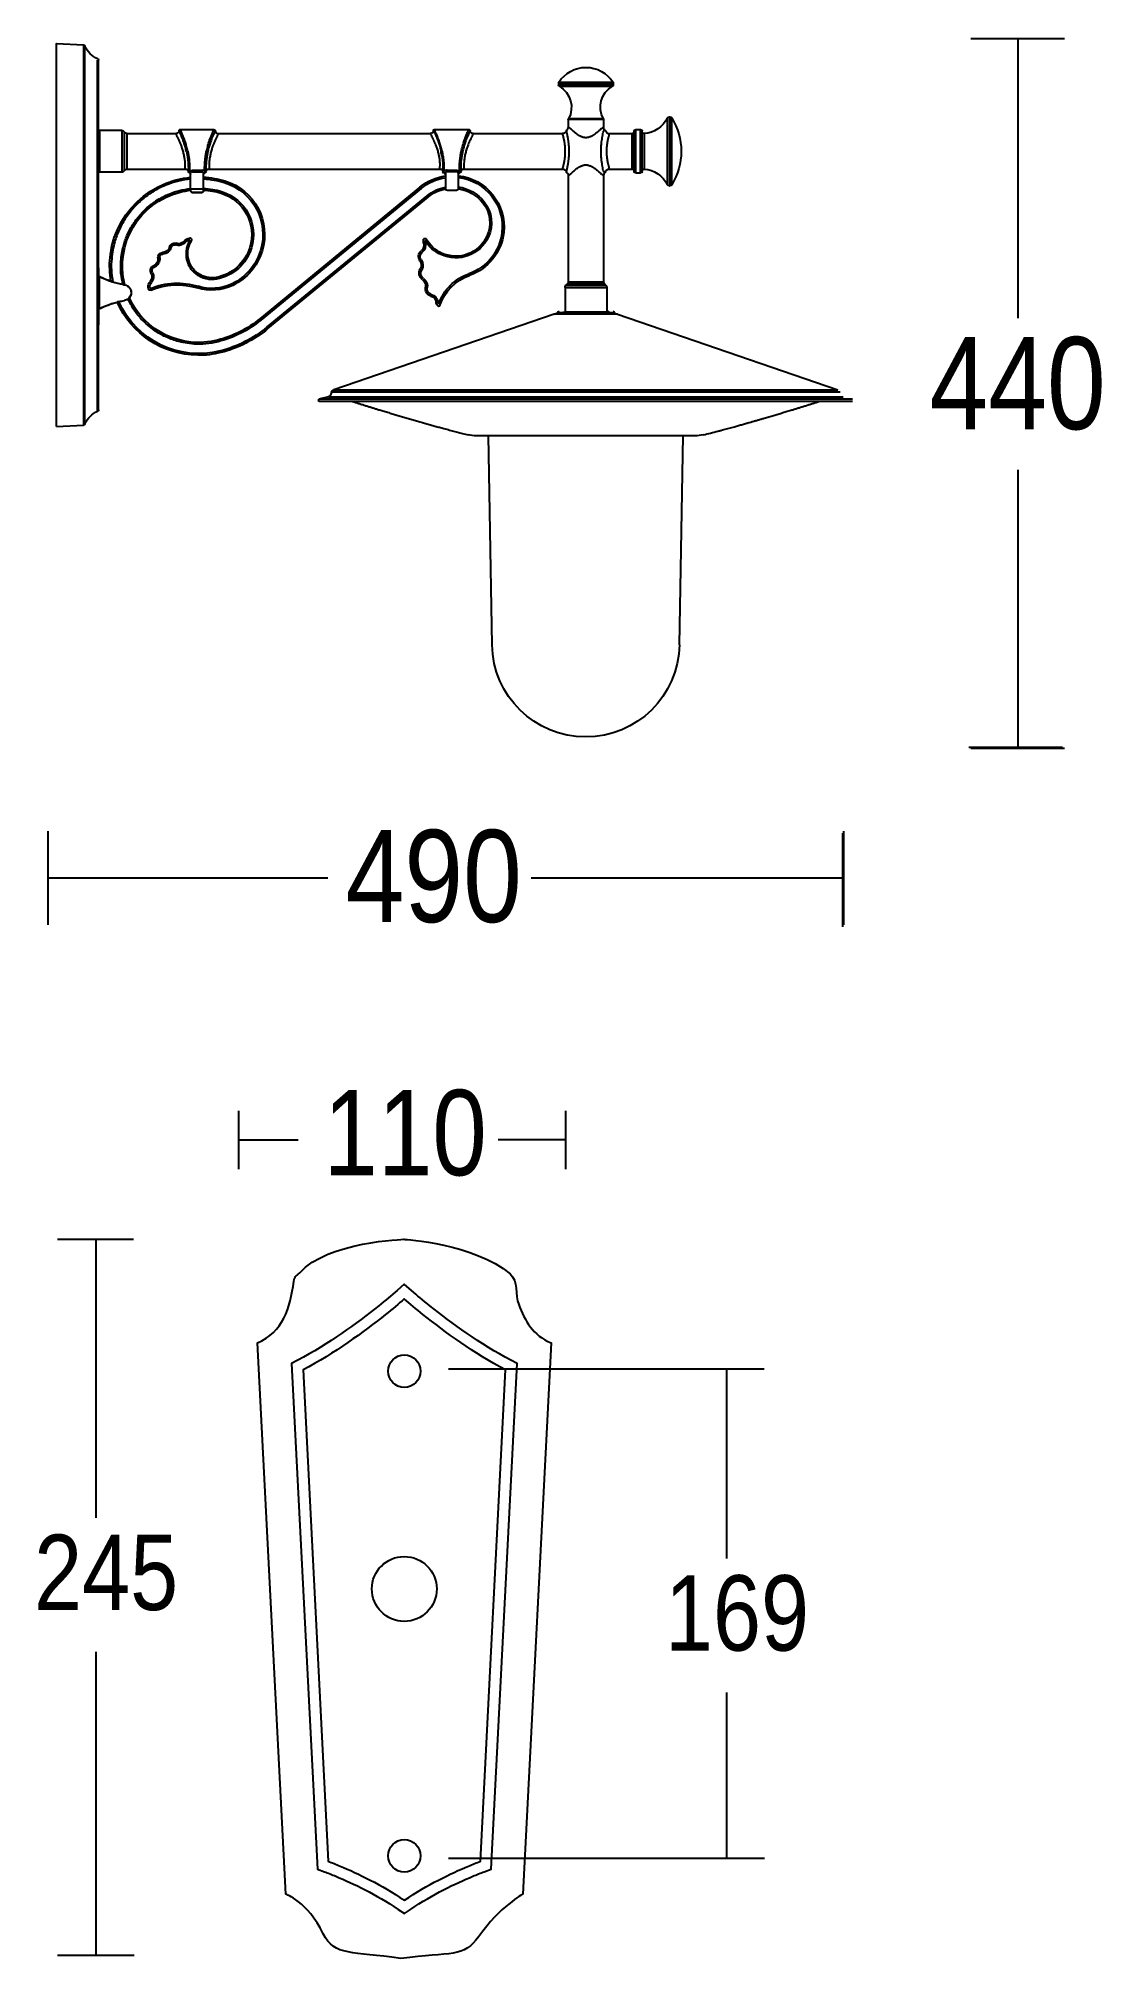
# Model space of a CAD drawing. Extents: x 31 to 149, y 42 to 256.
import ezdxf

# ---------------------------------------------------------------- set-up
doc = ezdxf.new("R2010")
doc.units = 0
doc.layers.add('LIVELLO_1', color=160, linetype='Continuous')
doc.styles.add('STD', font='txt')

# ---------------------------------------------------------------- blocks, each defined once
blk = doc.blocks.new('AI9-BLK1')
at = {"layer": 'LIVELLO_1', "color": 7}
for p, q in [((-53.66, 105.92), (-53.66, 63.7)), ((-53.5, 63.81), (-53.5, 105.81)), ((44.91, 106.65), (55.32, 106.65)), ((50.12, 106.65), (50.11, 75.58)), ((-52.15, 104.22), (-52.15, 65.23)), ((-51.98, 65.39), (-51.98, 104.22)), ((5.18, 101.68), (-0.88, 101.68)), ((-0.88, 101.68), (-0.88, 101.49)), ((5.18, 101.49), (-0.88, 101.49)), ((-0.86, 101.78), (5.16, 101.78)), ((-0.8, 101.33), (5.09, 101.33)), ((5.18, 101.68), (5.18, 101.49)), ((-52.01, 72.22), (-52.01, 100.22)), ((-51.92, 96.43), (-51.92, 91.79)), ((-49.42, 96.43), (-51.92, 96.43)), ((-49.42, 96.43), (-49.42, 91.79)), ((-49.12, 91.97), (-49.12, 96.25)), ((-48.81, 92.14), (-48.81, 96.07)), ((-48.81, 96.07), (-43.41, 96.07)), ((-42.91, 96.52), (-39.17, 96.52)), ((-38.67, 96.07), (-15.15, 96.07)), ((-14.68, 96.52), (-10.87, 96.52)), ((-10.37, 96.07), (-0.44, 96.07)), ((4.11, 97.63), (0.19, 97.63)), ((0.19, 97.63), (0.19, 96.76)), ((4.09, 97.72), (0.21, 97.72)), ((4.11, 97.63), (4.11, 96.76)), ((4.74, 96.07), (7.29, 96.07)), ((7.29, 92.14), (7.29, 96.07)), ((7.5, 91.87), (7.5, 96.34)), ((7.68, 96.52), (8.22, 96.52)), ((7.68, 91.7), (7.68, 96.52)), ((8.22, 91.7), (8.22, 96.52)), ((8.4, 91.87), (8.4, 96.34)), ((8.62, 96.08), (8.62, 92.14)), ((11.18, 97.8), (11.18, 90.42)), ((11.42, 97.95), (11.46, 97.95)), ((11.46, 90.27), (11.46, 97.95)), ((11.68, 90.4), (11.68, 97.82)), ((-51.95, 93.09), (-51.95, 95.69)), ((-52.01, 85.47), (-52.01, 93.32)), ((-49.42, 91.79), (-51.92, 91.79)), ((-48.81, 92.14), (-42.36, 92.14)), ((-42.36, 92.14), (-42.36, 92.41)), ((-42.01, 92.13), (-42.01, 91.83)), ((-41.9, 91.7), (-41.9, 91.85)), ((-41.87, 92.02), (-41.87, 91.93)), ((-41.57, 92), (-40.51, 92)), ((-41.57, 91.84), (-40.51, 91.84)), ((-40.22, 92.02), (-40.22, 91.93)), ((-40.18, 91.85), (-40.18, 91.7)), ((-40.07, 91.83), (-40.07, 92.13)), ((-39.71, 92.41), (-39.71, 92.14)), ((-39.71, 92.14), (-14.08, 92.14)), ((-14.08, 92.14), (-14.08, 92.44)), ((-13.73, 92.14), (-13.73, 91.8)), ((-13.62, 91.89), (-13.62, 92.05)), ((-13.62, 91.7), (-13.62, 91.85)), ((-13.28, 92), (-12.21, 92)), ((-12.21, 91.84), (-13.28, 91.84)), ((-11.91, 91.92), (-11.91, 92.02)), ((-11.88, 91.85), (-11.88, 91.7)), ((-11.76, 91.83), (-11.76, 92.13)), ((-11.41, 92.41), (-11.41, 92.14)), ((-11.41, 92.14), (-0.44, 92.14)), ((4.74, 92.14), (7.29, 92.14)), ((-41.76, 89.71), (-41.76, 91.69)), ((-40.33, 89.9), (-41.76, 89.9)), ((-40.33, 89.71), (-40.33, 91.69)), ((-16.29, 90.14), (-34.08, 75.51)), ((-16.17, 89.98), (-33.95, 75.36)), ((-13.46, 91.68), (-13.46, 89.96)), ((-13.46, 89.95), (-13.46, 89.93)), ((-12.21, 89.77), (-13.28, 89.77)), ((-12.03, 91.68), (-12.03, 89.95)), ((0.19, 91.45), (0.19, 79.62)), ((4.11, 91.45), (4.11, 79.62)), ((7.68, 91.7), (8.22, 91.7)), ((11.42, 90.27), (11.46, 90.27)), ((-52, 83.02), (-52, 89.32)), ((-41.57, 89.55), (-40.51, 89.55)), ((-40.51, 89.53), (-41.57, 89.53)), ((-33.29, 74.56), (-15.5, 89.18)), ((-33.17, 74.41), (-15.38, 89.03)), ((-51.95, 74.85), (-51.95, 81.15)), ((-51.92, 80.19), (-51.92, 76.61)), ((-51.92, 80.19), (-51.91, 80.16)), ((-51.91, 76.64), (-51.91, 80.16)), ((-50.6, 79.65), (-50.62, 79.66)), ((-0.17, 78.97), (4.47, 78.97)), ((-0.17, 78.97), (-0.17, 76.26)), ((-0.07, 79.23), (0.08, 79.37)), ((-0.07, 79.23), (4.36, 79.23)), ((0.08, 79.37), (4.21, 79.37)), ((0.19, 79.62), (4.11, 79.62)), ((4.36, 79.23), (4.21, 79.37)), ((4.47, 78.97), (4.47, 76.26)), ((-51.92, 76.61), (-51.91, 76.64)), ((-1.38, 76.03), (-25.87, 67.61)), ((5.64, 76.03), (-1.38, 76.03)), ((-1, 76.17), (5.33, 76.17)), ((5.14, 76.11), (-0.87, 76.11)), ((-0.17, 76.26), (4.47, 76.26)), ((-0.17, 76.17), (4.72, 76.17)), ((-0.1, 76.24), (0.98, 76.24)), ((0.53, 76.23), (1.36, 76.23)), ((4.36, 76.24), (0.99, 76.24)), ((3.96, 76.23), (1.36, 76.23)), ((5.64, 76.03), (30.13, 67.61)), ((-27.55, 66.5), (-27.55, 66.41)), ((-26.46, 66.84), (-27.51, 66.56)), ((31.77, 66.56), (-27.51, 66.56)), ((-27.49, 66.35), (31.75, 66.35)), ((-26.46, 66.84), (30.72, 66.84)), ((-26.12, 67.34), (-26.18, 67.12)), ((30.38, 67.34), (-26.12, 67.34)), ((-25.87, 67.61), (30.13, 67.61)), ((-56.67, 63.54), (-53.66, 63.7)), ((14.29, 62.51), (-10.03, 62.51)), ((-8.28, 39.28), (-8.68, 62.51)), ((12.54, 39.28), (12.94, 62.51)), ((50.12, 58.71), (50.11, 27.8)), ((44.68, 27.93), (55.09, 27.93)), ((44.91, 27.82), (55.32, 27.82)), ((-57.6, 8.18), (-57.6, 18.59)), ((30.69, 7.96), (30.69, 18.36)), ((30.8, 8.18), (30.8, 18.59)), ((-57.6, 13.39), (-26.53, 13.39)), ((-3.92, 13.39), (30.82, 13.39)), ((-36.4, -18.96), (-36.4, -12.48)), ((-0.11, -12.48), (-0.11, -18.96)), ((-36.4, -15.72), (-29.82, -15.72)), ((-0.11, -15.72), (-7.61, -15.72)), ((-56.54, -26.75), (-48.1, -26.75)), ((-52.28, -26.75), (-52.29, -57.69)), ((-13.11, -41.13), (21.93, -41.13)), ((17.75, -41.13), (17.75, -62.2)), ((-52.29, -72.58), (-52.29, -106.26)), ((17.75, -77.09), (17.75, -95.49)), ((-13.11, -95.49), (22, -95.49)), ((-56.54, -106.26), (-48.03, -106.26))]:
    blk.add_line(p, q, dxfattribs=at)
for points in [[(-56.67, 63.54), (-56.67, 106.08), (-53.66, 105.92)], [(-13.46, 89.95), (-13.46, 89.96), (-13.46, 89.96)], [(-48.57, 77.82), (-48.58, 77.82), (-48.59, 77.82)]]:
    blk.add_lwpolyline(points, dxfattribs=at)
for centre, radius in [((-18.03, -41.4), 1.8), ((-18.03, -65.59), 3.6), ((-18.03, -95.24), 1.8)]:
    blk.add_circle(centre, radius, dxfattribs=at)
for points in [[(-53.66, 105.92), (-53.59, 105.92), (-53.53, 105.87), (-53.5, 105.81)], [(-52.09, 104.38), (-52.73, 104.65), (-53.24, 105.16), (-53.5, 105.81)], [(-52.09, 104.38), (-52.02, 104.35), (-51.98, 104.29), (-51.98, 104.22)], [(-0.86, 101.78), (-0.2, 102.81), (0.93, 103.43), (2.15, 103.43)], [(2.15, 103.43), (3.37, 103.43), (4.5, 102.81), (5.16, 101.78)], [(-0.88, 101.68), (-0.88, 101.72), (-0.88, 101.75), (-0.86, 101.78)], [(-0.8, 101.33), (-0.86, 101.36), (-0.88, 101.42), (-0.88, 101.49)], [(-0.8, 101.33), (0.47, 100.6), (0.91, 98.99), (0.21, 97.72)], [(4.09, 97.72), (3.38, 98.99), (3.83, 100.6), (5.09, 101.33)], [(5.18, 101.49), (5.18, 101.42), (5.15, 101.36), (5.09, 101.33)], [(5.16, 101.78), (5.17, 101.75), (5.18, 101.72), (5.18, 101.68)], [(-49.42, 96.43), (-49.3, 96.43), (-49.18, 96.36), (-49.12, 96.25)], [(-48.81, 96.07), (-48.93, 96.07), (-49.05, 96.14), (-49.12, 96.25)], [(0.19, 97.63), (0.19, 97.66), (0.19, 97.69), (0.21, 97.72)], [(4.09, 97.72), (4.1, 97.69), (4.11, 97.66), (4.11, 97.63)], [(7.5, 96.28), (7.5, 96.17), (7.41, 96.07), (7.29, 96.07)], [(7.5, 96.34), (7.5, 96.44), (7.58, 96.52), (7.68, 96.52)], [(8.22, 96.52), (8.32, 96.52), (8.4, 96.44), (8.4, 96.34)], [(11.18, 97.8), (10.69, 96.81), (9.72, 96.16), (8.62, 96.08)], [(11.18, 97.8), (11.23, 97.89), (11.32, 97.95), (11.42, 97.95)], [(11.46, 97.95), (11.55, 97.95), (11.64, 97.89), (11.68, 97.82)], [(11.68, 97.82), (12.36, 96.7), (12.73, 95.41), (12.73, 94.11)], [(-49.12, 91.97), (-49.18, 91.86), (-49.3, 91.79), (-49.42, 91.79)], [(-49.12, 91.97), (-49.05, 92.08), (-48.93, 92.14), (-48.81, 92.14)], [(-42.36, 92.14), (-42.18, 92.14), (-42.03, 92.01), (-42.01, 91.83)], [(-41.9, 91.7), (-41.96, 91.71), (-42, 91.76), (-42.01, 91.83)], [(-40.07, 91.83), (-40.08, 91.76), (-40.12, 91.71), (-40.18, 91.7)], [(-40.07, 91.83), (-40.05, 92.01), (-39.9, 92.14), (-39.71, 92.14)], [(-14.08, 92.14), (-13.89, 92.14), (-13.73, 91.99), (-13.73, 91.8)], [(-13.62, 91.7), (-13.68, 91.7), (-13.72, 91.75), (-13.73, 91.8)], [(-11.76, 91.83), (-11.77, 91.76), (-11.82, 91.71), (-11.88, 91.7)], [(-11.76, 91.83), (-11.75, 92.01), (-11.59, 92.14), (-11.41, 92.14)], [(7.29, 92.14), (7.41, 92.14), (7.5, 92.05), (7.5, 91.93)], [(7.68, 91.7), (7.58, 91.7), (7.5, 91.78), (7.5, 91.87)], [(8.4, 91.87), (8.4, 91.78), (8.32, 91.7), (8.22, 91.7)], [(8.62, 92.14), (9.72, 92.06), (10.69, 91.4), (11.18, 90.42)], [(-41.9, 91.7), (-41.81, 91.68), (-41.76, 91.61), (-41.76, 91.53)], [(-40.33, 91.24), (-39.53, 91.2), (-38.73, 91.05), (-37.96, 90.82)], [(-40.33, 91.05), (-39.54, 91), (-38.77, 90.86), (-38.02, 90.63)], [(-40.33, 89.81), (-39.67, 89.77), (-39.01, 89.65), (-38.38, 89.46)], [(-40.31, 91.61), (-40.28, 91.66), (-40.24, 91.69), (-40.18, 91.7)], [(-16.29, 90.14), (-15.47, 90.8), (-14.5, 91.23), (-13.46, 91.37)], [(-16.17, 89.98), (-15.39, 90.62), (-14.45, 91.04), (-13.46, 91.18)], [(-15.5, 89.18), (-14.91, 89.66), (-14.21, 89.99), (-13.46, 90.13)], [(-15.38, 89.03), (-14.83, 89.49), (-14.17, 89.8), (-13.46, 89.93)], [(-13.62, 91.7), (-13.53, 91.69), (-13.46, 91.61), (-13.46, 91.52)], [(-12.03, 90.15), (-10.89, 89.99), (-9.86, 89.4), (-9.15, 88.5)], [(-12.03, 89.96), (-10.95, 89.8), (-9.98, 89.23), (-9.3, 88.38)], [(-12.01, 91.61), (-11.99, 91.66), (-11.94, 91.69), (-11.88, 91.7)], [(11.42, 90.27), (11.32, 90.27), (11.23, 90.33), (11.18, 90.42)], [(-9.15, 88.5), (-8.28, 87.39), (-8.1, 85.88), (-8.68, 84.6)], [(-44.1, 83.5), (-44.18, 83.14), (-44.49, 82.9), (-44.86, 82.88)], [(-43.91, 83.46), (-44.02, 83.02), (-44.4, 82.71), (-44.85, 82.69)], [(-42.34, 84.01), (-42.61, 83.7), (-43.05, 83.57), (-43.43, 83.71)], [(-42.49, 84.13), (-42.7, 83.88), (-43.05, 83.78), (-43.37, 83.89)], [(-42.34, 84.01), (-42.22, 84.15), (-42.06, 84.24), (-41.87, 84.26)], [(-41.87, 84.26), (-41.86, 84.26), (-41.85, 84.26), (-41.84, 84.26)], [(-15.88, 83.91), (-15.79, 83.6), (-15.89, 83.27), (-16.15, 83.06)], [(-15.7, 83.97), (-15.59, 83.58), (-15.72, 83.17), (-16.03, 82.92)], [(-15.88, 83.91), (-15.91, 84.03), (-15.92, 84.15), (-15.91, 84.27)], [(-15.7, 83.97), (-15.72, 84.05), (-15.73, 84.13), (-15.73, 84.21)], [(-45.39, 82.26), (-45.34, 81.9), (-45.53, 81.56), (-45.86, 81.42)], [(-45.2, 82.28), (-45.15, 81.84), (-45.38, 81.43), (-45.78, 81.24)], [(-16.29, 81.94), (-16.55, 82.3), (-16.49, 82.79), (-16.15, 83.06)], [(-15.99, 79.82), (-16.38, 80.1), (-16.5, 80.64), (-16.25, 81.06)], [(-16.15, 82.05), (-16.34, 82.33), (-16.29, 82.71), (-16.03, 82.92)], [(-16.29, 81.94), (-16.1, 81.68), (-16.09, 81.34), (-16.25, 81.06)], [(-16.15, 82.05), (-15.91, 81.73), (-15.89, 81.3), (-16.09, 80.96)], [(-50.62, 79.66), (-51.06, 79.81), (-51.5, 79.99), (-51.92, 80.19)], [(-49.1, 79.27), (-50.07, 79.44), (-51.02, 79.73), (-51.91, 80.16)], [(-49.28, 79.31), (-49.66, 79.38), (-50.04, 79.47), (-50.41, 79.58)], [(-46.47, 79), (-46.48, 79.23), (-46.41, 79.46), (-46.26, 79.64)], [(-46.45, 78.83), (-46.46, 78.89), (-46.46, 78.94), (-46.47, 79)], [(-46.28, 79.01), (-46.3, 79.19), (-46.23, 79.38), (-46.12, 79.52)], [(-46.26, 78.87), (-46.27, 78.92), (-46.28, 78.97), (-46.28, 79.01)], [(-46.16, 80.53), (-46.01, 80.24), (-46.05, 79.89), (-46.26, 79.64)], [(-46.26, 78.87), (-44.57, 79.57), (-42.68, 79.66), (-40.94, 79.11)], [(-46.2, 78.69), (-44.55, 79.38), (-42.71, 79.47), (-40.99, 78.93)], [(-46, 80.62), (-45.81, 80.26), (-45.86, 79.83), (-46.12, 79.52)], [(-37.16, 79.39), (-38.34, 78.83), (-39.69, 78.73), (-40.94, 79.11)], [(-15.88, 79.98), (-16.19, 80.2), (-16.29, 80.63), (-16.09, 80.96)], [(-15.99, 79.82), (-15.73, 79.64), (-15.6, 79.31), (-15.67, 79)], [(-15.88, 79.98), (-15.55, 79.74), (-15.4, 79.34), (-15.48, 78.95)], [(-15.08, 78.03), (-15.5, 78.14), (-15.76, 78.57), (-15.67, 79)], [(-15.03, 78.22), (-15.35, 78.3), (-15.55, 78.63), (-15.48, 78.95)], [(-14.21, 77.13), (-13.67, 78.71), (-12.43, 79.96), (-10.85, 80.51)], [(-14.04, 77.04), (-13.52, 78.58), (-12.32, 79.79), (-10.79, 80.33)], [(-0.17, 78.97), (-0.17, 79.07), (-0.13, 79.15), (-0.07, 79.23)], [(0.19, 79.62), (0.19, 79.53), (0.15, 79.44), (0.08, 79.37)], [(4.21, 79.37), (4.15, 79.44), (4.11, 79.53), (4.11, 79.62)], [(4.36, 79.23), (4.43, 79.15), (4.47, 79.07), (4.47, 78.97)], [(-51.92, 76.61), (-51.28, 76.93), (-50.61, 77.17), (-49.92, 77.35)], [(-51.91, 76.64), (-51.02, 77.07), (-50.07, 77.37), (-49.1, 77.54)], [(-40.97, 71.45), (-44.86, 71.49), (-48.35, 73.8), (-49.92, 77.35)], [(-49.73, 77.41), (-49.52, 77.46), (-49.31, 77.5), (-49.1, 77.53)], [(-38.46, 71.94), (-43.05, 70.77), (-47.81, 73.08), (-49.73, 77.41)], [(-48.72, 77.7), (-48.83, 77.62), (-48.96, 77.56), (-49.1, 77.53)], [(-38.77, 73.14), (-42.74, 72.12), (-46.86, 74.1), (-48.57, 77.82)], [(-15.08, 78.03), (-14.76, 77.95), (-14.53, 77.69), (-14.49, 77.37)], [(-15.03, 78.22), (-14.64, 78.11), (-14.36, 77.79), (-14.3, 77.39)], [(-14.35, 77.01), (-14.42, 77.12), (-14.47, 77.24), (-14.49, 77.37)], [(-14.21, 77.13), (-14.26, 77.21), (-14.29, 77.3), (-14.3, 77.39)], [(-34.08, 75.51), (-35.44, 74.39), (-37.04, 73.57), (-38.77, 73.14)], [(-33.95, 75.36), (-35.34, 74.22), (-36.97, 73.39), (-38.72, 72.95)], [(-1.38, 76.03), (-0.97, 76.17), (-0.54, 76.24), (-0.1, 76.24)], [(-0.84, 76.34), (-0.93, 76.33), (-0.99, 76.26), (-1, 76.17)], [(-0.05, 76.31), (-0.11, 76.3), (-0.16, 76.24), (-0.17, 76.17)], [(3.96, 76.23), (4.3, 76.23), (4.64, 76.17), (4.96, 76.06)], [(4.36, 76.24), (4.79, 76.24), (5.23, 76.17), (5.64, 76.03)], [(4.72, 76.17), (4.71, 76.24), (4.65, 76.3), (4.59, 76.31)], [(5.33, 76.17), (5.32, 76.26), (5.25, 76.33), (5.17, 76.34)], [(-33.29, 74.56), (-34.8, 73.32), (-36.56, 72.42), (-38.46, 71.94)], [(-33.17, 74.41), (-34.7, 73.15), (-36.49, 72.24), (-38.41, 71.75)], [(-38.41, 71.75), (-39.25, 71.54), (-40.11, 71.43), (-40.97, 71.45)], [(-27.55, 66.5), (-27.55, 66.53), (-27.53, 66.55), (-27.51, 66.56)], [(-27.49, 66.35), (-27.52, 66.35), (-27.55, 66.38), (-27.55, 66.41)], [(-26.18, 67.12), (-26.22, 66.98), (-26.32, 66.88), (-26.46, 66.84)], [(-26.12, 67.34), (-26.09, 67.47), (-25.99, 67.57), (-25.87, 67.61)], [(-53.5, 63.81), (-53.24, 64.45), (-52.73, 64.97), (-52.09, 65.23)], [(-51.98, 65.39), (-51.98, 65.32), (-52.02, 65.26), (-52.09, 65.23)], [(-53.5, 63.81), (-53.53, 63.74), (-53.59, 63.7), (-53.66, 63.7)], [(-10.03, 62.51), (-10.33, 62.51), (-10.63, 62.54), (-10.93, 62.61)], [(15.19, 62.61), (14.89, 62.54), (14.59, 62.51), (14.29, 62.51)], [(2.13, 29.05), (-3.55, 29.05), (-8.18, 33.61), (-8.28, 39.28)], [(12.54, 39.28), (12.44, 33.61), (7.81, 29.05), (2.13, 29.05)]]:
    blk.add_open_spline(points, degree=3, dxfattribs=at)
for points, knots in [([(-51.92, 96.43), (-51.92, 96.39), (-51.91, 96.35), (-51.91, 96.31), (-51.9, 96.27), (-51.9, 96.23), (-51.9, 96.2), (-51.9, 96.15), (-51.9, 96.1), (-51.9, 96.06), (-51.9, 96.01), (-51.9, 95.96), (-51.9, 95.92), (-51.9, 95.92), (-51.9, 95.75), (-51.9, 95.75), (-51.89, 95.7), (-51.89, 95.65), (-51.89, 95.59), (-51.89, 95.49), (-51.89, 95.4), (-51.89, 95.3), (-51.89, 95.2), (-51.89, 95.1), (-51.89, 95), (-51.89, 95), (-51.89, 94.57), (-51.89, 94.57), (-51.89, 94.42), (-51.88, 94.26), (-51.88, 94.11)], [0, 0, 0, 0, 1, 1, 1, 2, 2, 2, 3, 3, 3, 4, 4, 4, 5, 5, 5, 6, 6, 6, 7, 7, 7, 8, 8, 8, 9, 9, 9, 10, 10, 10, 10]), ([(-43.05, 96.39), (-43.07, 96.35), (-43.08, 96.31), (-43.09, 96.27), (-43.12, 96.23), (-43.14, 96.19), (-43.18, 96.16), (-43.21, 96.13), (-43.24, 96.11), (-43.28, 96.1), (-43.32, 96.08), (-43.37, 96.08), (-43.41, 96.07)], [0, 0, 0, 0, 1, 1, 1, 2, 2, 2, 3, 3, 3, 4, 4, 4, 4]), ([(-42.36, 92.41), (-42.37, 92.53), (-42.37, 92.65), (-42.38, 92.77), (-42.38, 92.9), (-42.39, 93.02), (-42.41, 93.15), (-42.42, 93.29), (-42.44, 93.43), (-42.47, 93.58), (-42.5, 93.72), (-42.53, 93.87), (-42.57, 94.02), (-42.61, 94.16), (-42.65, 94.3), (-42.7, 94.45), (-42.73, 94.57), (-42.78, 94.7), (-42.83, 94.83), (-42.86, 94.92), (-42.9, 95.01), (-42.94, 95.1), (-42.98, 95.19), (-43.01, 95.27), (-43.05, 95.36), (-43.08, 95.41), (-43.1, 95.46), (-43.12, 95.51), (-43.15, 95.56), (-43.17, 95.6), (-43.19, 95.65), (-43.21, 95.69), (-43.23, 95.73), (-43.25, 95.77), (-43.27, 95.81), (-43.29, 95.85), (-43.31, 95.89), (-43.33, 95.92), (-43.35, 95.95), (-43.36, 95.98), (-43.38, 96.01), (-43.4, 96.04), (-43.41, 96.07)], [0, 0, 0, 0, 1, 1, 1, 2, 2, 2, 3, 3, 3, 4, 4, 4, 5, 5, 5, 6, 6, 6, 7, 7, 7, 8, 8, 8, 9, 9, 9, 10, 10, 10, 11, 11, 11, 12, 12, 12, 13, 13, 13, 14, 14, 14, 14]), ([(-43.05, 96.39), (-43.05, 96.4), (-43.05, 96.4), (-43.05, 96.41), (-43.05, 96.42), (-43.05, 96.43), (-43.05, 96.43), (-43.04, 96.44), (-43.04, 96.44), (-43.04, 96.45), (-43.04, 96.45), (-43.04, 96.45), (-43.03, 96.45), (-43.03, 96.46), (-43.02, 96.46), (-43.02, 96.47), (-43.02, 96.47), (-43.01, 96.48), (-43.01, 96.48), (-43.01, 96.49), (-43.01, 96.49), (-43, 96.49), (-43, 96.49), (-42.99, 96.49), (-42.99, 96.49), (-42.99, 96.5), (-42.98, 96.5), (-42.97, 96.51), (-42.96, 96.51), (-42.96, 96.51), (-42.95, 96.52), (-42.95, 96.52), (-42.94, 96.52), (-42.93, 96.52), (-42.93, 96.52), (-42.92, 96.52), (-42.92, 96.52)], [0, 0, 0, 0, 1, 1, 1, 2, 2, 2, 3, 3, 3, 4, 4, 4, 5, 5, 5, 6, 6, 6, 7, 7, 7, 8, 8, 8, 9, 9, 9, 10, 10, 10, 11, 11, 11, 12, 12, 12, 12]), ([(-43.05, 96.39), (-43.05, 96.4), (-43.05, 96.4), (-43.05, 96.41), (-43.05, 96.42), (-43.05, 96.43), (-43.05, 96.43), (-43.04, 96.44), (-43.04, 96.44), (-43.04, 96.45), (-43.04, 96.45), (-43.04, 96.45), (-43.03, 96.45), (-43.03, 96.46), (-43.03, 96.46), (-43.02, 96.47), (-43.02, 96.48), (-43.01, 96.48), (-43.01, 96.48), (-43.01, 96.48), (-43.01, 96.49), (-43, 96.49), (-43, 96.49), (-42.99, 96.49), (-42.99, 96.49), (-42.99, 96.49), (-42.99, 96.5), (-42.98, 96.5), (-42.98, 96.51), (-42.98, 96.51), (-42.97, 96.51)], [0, 0, 0, 0, 1, 1, 1, 2, 2, 2, 3, 3, 3, 4, 4, 4, 5, 5, 5, 6, 6, 6, 7, 7, 7, 8, 8, 8, 9, 9, 9, 10, 10, 10, 10]), ([(-42.22, 94.07), (-42.26, 94.24), (-42.3, 94.4), (-42.34, 94.56), (-42.38, 94.7), (-42.42, 94.85), (-42.47, 94.98), (-42.51, 95.09), (-42.54, 95.19), (-42.58, 95.29), (-42.62, 95.4), (-42.66, 95.49), (-42.7, 95.59), (-42.71, 95.64), (-42.74, 95.69), (-42.76, 95.75), (-42.78, 95.81), (-42.81, 95.86), (-42.83, 95.92), (-42.85, 95.96), (-42.87, 96), (-42.89, 96.05), (-42.91, 96.09), (-42.93, 96.14), (-42.95, 96.18), (-42.97, 96.22), (-42.99, 96.25), (-43.01, 96.28), (-43.02, 96.32), (-43.04, 96.35), (-43.05, 96.39)], [0, 0, 0, 0, 1, 1, 1, 2, 2, 2, 3, 3, 3, 4, 4, 4, 5, 5, 5, 6, 6, 6, 7, 7, 7, 8, 8, 8, 9, 9, 9, 10, 10, 10, 10]), ([(-42.08, 94.11), (-42.12, 94.29), (-42.16, 94.46), (-42.21, 94.64), (-42.25, 94.8), (-42.3, 94.96), (-42.35, 95.12), (-42.38, 95.23), (-42.42, 95.34), (-42.46, 95.45), (-42.5, 95.56), (-42.54, 95.66), (-42.58, 95.76), (-42.61, 95.83), (-42.63, 95.89), (-42.66, 95.95), (-42.68, 96.01), (-42.71, 96.08), (-42.74, 96.14), (-42.76, 96.2), (-42.79, 96.26), (-42.82, 96.32), (-42.85, 96.38), (-42.88, 96.44), (-42.91, 96.5)], [0, 0, 0, 0, 1, 1, 1, 2, 2, 2, 3, 3, 3, 4, 4, 4, 5, 5, 5, 6, 6, 6, 7, 7, 7, 8, 8, 8, 8]), ([(-40, 94.11), (-39.96, 94.29), (-39.92, 94.46), (-39.87, 94.64), (-39.83, 94.8), (-39.78, 94.96), (-39.73, 95.12), (-39.69, 95.23), (-39.66, 95.34), (-39.62, 95.45), (-39.58, 95.56), (-39.54, 95.66), (-39.5, 95.76), (-39.47, 95.83), (-39.45, 95.89), (-39.43, 95.95), (-39.4, 96.01), (-39.37, 96.08), (-39.34, 96.14), (-39.31, 96.2), (-39.29, 96.26), (-39.26, 96.32), (-39.23, 96.38), (-39.2, 96.44), (-39.17, 96.5)], [0, 0, 0, 0, 1, 1, 1, 2, 2, 2, 3, 3, 3, 4, 4, 4, 5, 5, 5, 6, 6, 6, 7, 7, 7, 8, 8, 8, 8]), ([(-39.02, 96.39), (-39.04, 96.35), (-39.06, 96.32), (-39.07, 96.28), (-39.09, 96.25), (-39.11, 96.22), (-39.13, 96.18), (-39.15, 96.14), (-39.17, 96.09), (-39.19, 96.05), (-39.21, 96), (-39.23, 95.96), (-39.25, 95.92), (-39.27, 95.86), (-39.3, 95.81), (-39.32, 95.75), (-39.34, 95.69), (-39.37, 95.64), (-39.39, 95.59), (-39.43, 95.49), (-39.46, 95.4), (-39.5, 95.29), (-39.54, 95.19), (-39.57, 95.09), (-39.61, 94.98), (-39.66, 94.85), (-39.7, 94.7), (-39.74, 94.56), (-39.78, 94.4), (-39.82, 94.24), (-39.86, 94.07)], [0, 0, 0, 0, 1, 1, 1, 2, 2, 2, 3, 3, 3, 4, 4, 4, 5, 5, 5, 6, 6, 6, 7, 7, 7, 8, 8, 8, 9, 9, 9, 10, 10, 10, 10]), ([(-38.67, 96.07), (-38.69, 96.04), (-38.7, 96.01), (-38.72, 95.98), (-38.74, 95.95), (-38.75, 95.92), (-38.77, 95.89), (-38.79, 95.85), (-38.81, 95.81), (-38.83, 95.77), (-38.85, 95.73), (-38.87, 95.69), (-38.89, 95.65), (-38.91, 95.6), (-38.93, 95.56), (-38.96, 95.51), (-38.98, 95.46), (-39, 95.41), (-39.03, 95.36), (-39.07, 95.27), (-39.11, 95.19), (-39.15, 95.1), (-39.18, 95.01), (-39.22, 94.92), (-39.25, 94.83), (-39.3, 94.7), (-39.35, 94.57), (-39.39, 94.45), (-39.44, 94.3), (-39.47, 94.16), (-39.51, 94.02), (-39.55, 93.87), (-39.58, 93.72), (-39.61, 93.58), (-39.64, 93.43), (-39.66, 93.29), (-39.68, 93.15), (-39.69, 93.02), (-39.7, 92.9), (-39.7, 92.77), (-39.71, 92.65), (-39.71, 92.53), (-39.71, 92.41)], [0, 0, 0, 0, 1, 1, 1, 2, 2, 2, 3, 3, 3, 4, 4, 4, 5, 5, 5, 6, 6, 6, 7, 7, 7, 8, 8, 8, 9, 9, 9, 10, 10, 10, 11, 11, 11, 12, 12, 12, 13, 13, 13, 14, 14, 14, 14]), ([(-39.17, 96.52), (-39.15, 96.52), (-39.14, 96.52), (-39.12, 96.51), (-39.1, 96.51), (-39.09, 96.49), (-39.07, 96.48), (-39.06, 96.47), (-39.05, 96.46), (-39.04, 96.44), (-39.03, 96.43), (-39.03, 96.41), (-39.02, 96.39)], [0, 0, 0, 0, 1, 1, 1, 2, 2, 2, 3, 3, 3, 4, 4, 4, 4]), ([(-39.02, 96.39), (-39.02, 96.35), (-39, 96.31), (-38.99, 96.27), (-38.97, 96.23), (-38.94, 96.19), (-38.91, 96.16), (-38.87, 96.13), (-38.84, 96.11), (-38.8, 96.1), (-38.76, 96.08), (-38.71, 96.08), (-38.67, 96.07)], [0, 0, 0, 0, 1, 1, 1, 2, 2, 2, 3, 3, 3, 4, 4, 4, 4]), ([(-14.8, 96.42), (-14.81, 96.37), (-14.81, 96.32), (-14.83, 96.28), (-14.85, 96.24), (-14.87, 96.2), (-14.91, 96.17), (-14.94, 96.14), (-14.98, 96.11), (-15.02, 96.1), (-15.06, 96.08), (-15.11, 96.08), (-15.15, 96.07)], [0, 0, 0, 0, 1, 1, 1, 2, 2, 2, 3, 3, 3, 4, 4, 4, 4]), ([(-15.15, 96.07), (-15.14, 96.04), (-15.12, 96.01), (-15.1, 95.98), (-15.09, 95.95), (-15.07, 95.92), (-15.05, 95.89), (-15.03, 95.85), (-15.01, 95.81), (-14.99, 95.77), (-14.97, 95.73), (-14.95, 95.69), (-14.93, 95.66), (-14.9, 95.61), (-14.88, 95.56), (-14.86, 95.51), (-14.83, 95.46), (-14.81, 95.41), (-14.78, 95.37), (-14.75, 95.28), (-14.71, 95.19), (-14.67, 95.1), (-14.63, 95.02), (-14.59, 94.92), (-14.55, 94.83), (-14.5, 94.7), (-14.46, 94.58), (-14.41, 94.45), (-14.37, 94.31), (-14.33, 94.17), (-14.29, 94.02)], [0, 0, 0, 0, 1, 1, 1, 2, 2, 2, 3, 3, 3, 4, 4, 4, 5, 5, 5, 6, 6, 6, 7, 7, 7, 8, 8, 8, 9, 9, 9, 10, 10, 10, 10]), ([(-14.8, 96.42), (-14.8, 96.43), (-14.79, 96.45), (-14.78, 96.46), (-14.78, 96.48), (-14.77, 96.49), (-14.75, 96.49), (-14.75, 96.51), (-14.73, 96.51), (-14.72, 96.51), (-14.71, 96.52), (-14.7, 96.52), (-14.69, 96.52)], [0, 0, 0, 0, 1, 1, 1, 2, 2, 2, 3, 3, 3, 4, 4, 4, 4]), ([(-14.8, 96.42), (-14.78, 96.38), (-14.76, 96.34), (-14.75, 96.31), (-14.73, 96.27), (-14.71, 96.24), (-14.69, 96.2), (-14.67, 96.16), (-14.65, 96.11), (-14.62, 96.07), (-14.61, 96.02), (-14.58, 95.98), (-14.56, 95.94), (-14.54, 95.88), (-14.52, 95.83), (-14.49, 95.77), (-14.47, 95.72), (-14.44, 95.66), (-14.42, 95.61), (-14.38, 95.51), (-14.34, 95.41), (-14.31, 95.31), (-14.27, 95.21), (-14.22, 95.11), (-14.2, 95), (-14.15, 94.86), (-14.1, 94.71), (-14.06, 94.57), (-14.02, 94.41), (-13.98, 94.25), (-13.94, 94.08)], [0, 0, 0, 0, 1, 1, 1, 2, 2, 2, 3, 3, 3, 4, 4, 4, 5, 5, 5, 6, 6, 6, 7, 7, 7, 8, 8, 8, 9, 9, 9, 10, 10, 10, 10]), ([(-13.83, 94.11), (-13.88, 94.29), (-13.92, 94.46), (-13.96, 94.65), (-14.01, 94.8), (-14.05, 94.96), (-14.11, 95.12), (-14.15, 95.23), (-14.18, 95.34), (-14.22, 95.46), (-14.26, 95.56), (-14.31, 95.67), (-14.35, 95.77), (-14.37, 95.83), (-14.4, 95.89), (-14.42, 95.95), (-14.45, 96.01), (-14.48, 96.08), (-14.51, 96.14), (-14.53, 96.2), (-14.56, 96.26), (-14.59, 96.32), (-14.62, 96.38), (-14.65, 96.44), (-14.68, 96.5)], [0, 0, 0, 0, 1, 1, 1, 2, 2, 2, 3, 3, 3, 4, 4, 4, 5, 5, 5, 6, 6, 6, 7, 7, 7, 8, 8, 8, 8]), ([(-11.91, 92.02), (-11.9, 92.12), (-11.9, 92.22), (-11.9, 92.33), (-11.9, 92.42), (-11.9, 92.51), (-11.89, 92.6), (-11.88, 92.71), (-11.88, 92.82), (-11.87, 92.94), (-11.85, 93.05), (-11.84, 93.16), (-11.83, 93.28), (-11.81, 93.41), (-11.79, 93.54), (-11.77, 93.67), (-11.75, 93.81), (-11.72, 93.96), (-11.69, 94.11), (-11.65, 94.29), (-11.61, 94.46), (-11.57, 94.64), (-11.53, 94.8), (-11.48, 94.96), (-11.42, 95.12), (-11.39, 95.23), (-11.35, 95.34), (-11.31, 95.45), (-11.27, 95.56), (-11.23, 95.66), (-11.19, 95.76), (-11.17, 95.83), (-11.14, 95.89), (-11.11, 95.95), (-11.09, 96.01), (-11.06, 96.08), (-11.04, 96.14), (-11.01, 96.2), (-10.98, 96.26), (-10.95, 96.32), (-10.93, 96.38), (-10.9, 96.44), (-10.87, 96.5)], [0, 0, 0, 0, 1, 1, 1, 2, 2, 2, 3, 3, 3, 4, 4, 4, 5, 5, 5, 6, 6, 6, 7, 7, 7, 8, 8, 8, 9, 9, 9, 10, 10, 10, 11, 11, 11, 12, 12, 12, 13, 13, 13, 14, 14, 14, 14]), ([(-10.72, 96.39), (-10.74, 96.35), (-10.75, 96.32), (-10.77, 96.28), (-10.79, 96.25), (-10.8, 96.22), (-10.82, 96.18), (-10.84, 96.14), (-10.87, 96.09), (-10.89, 96.05), (-10.9, 96), (-10.92, 95.96), (-10.94, 95.92), (-10.97, 95.86), (-10.99, 95.81), (-11.02, 95.75), (-11.04, 95.69), (-11.06, 95.64), (-11.08, 95.59), (-11.12, 95.49), (-11.16, 95.4), (-11.19, 95.29), (-11.23, 95.19), (-11.27, 95.09), (-11.31, 94.98), (-11.35, 94.85), (-11.39, 94.7), (-11.43, 94.56), (-11.48, 94.4), (-11.52, 94.24), (-11.55, 94.07)], [0, 0, 0, 0, 1, 1, 1, 2, 2, 2, 3, 3, 3, 4, 4, 4, 5, 5, 5, 6, 6, 6, 7, 7, 7, 8, 8, 8, 9, 9, 9, 10, 10, 10, 10]), ([(-10.37, 96.07), (-10.38, 96.04), (-10.4, 96.01), (-10.41, 95.98), (-10.43, 95.95), (-10.45, 95.92), (-10.46, 95.89), (-10.48, 95.85), (-10.5, 95.81), (-10.52, 95.77), (-10.54, 95.73), (-10.56, 95.69), (-10.58, 95.65), (-10.61, 95.6), (-10.63, 95.56), (-10.65, 95.51), (-10.68, 95.46), (-10.7, 95.41), (-10.72, 95.36), (-10.77, 95.27), (-10.8, 95.19), (-10.84, 95.1), (-10.88, 95.01), (-10.91, 94.92), (-10.95, 94.83), (-11, 94.7), (-11.04, 94.57), (-11.08, 94.45), (-11.13, 94.3), (-11.17, 94.16), (-11.21, 94.02)], [0, 0, 0, 0, 1, 1, 1, 2, 2, 2, 3, 3, 3, 4, 4, 4, 5, 5, 5, 6, 6, 6, 7, 7, 7, 8, 8, 8, 9, 9, 9, 10, 10, 10, 10]), ([(-10.86, 96.52), (-10.84, 96.52), (-10.82, 96.52), (-10.81, 96.51), (-10.79, 96.5), (-10.77, 96.49), (-10.77, 96.48), (-10.75, 96.47), (-10.74, 96.45), (-10.73, 96.44), (-10.73, 96.42), (-10.72, 96.4), (-10.72, 96.39)], [0, 0, 0, 0, 1, 1, 1, 2, 2, 2, 3, 3, 3, 4, 4, 4, 4]), ([(-10.37, 96.07), (-10.4, 96.08), (-10.45, 96.08), (-10.49, 96.1), (-10.53, 96.11), (-10.57, 96.13), (-10.6, 96.16), (-10.63, 96.19), (-10.66, 96.23), (-10.68, 96.27), (-10.7, 96.31), (-10.7, 96.35), (-10.72, 96.39)], [0, 0, 0, 0, 1, 1, 1, 2, 2, 2, 3, 3, 3, 4, 4, 4, 4]), ([(-0.02, 96.39), (-0.04, 96.35), (-0.06, 96.3), (-0.08, 96.26), (-0.11, 96.22), (-0.14, 96.19), (-0.18, 96.16), (-0.22, 96.13), (-0.26, 96.11), (-0.31, 96.1), (-0.35, 96.08), (-0.4, 96.08), (-0.44, 96.07)], [0, 0, 0, 0, 1, 1, 1, 2, 2, 2, 3, 3, 3, 4, 4, 4, 4]), ([(-0.14, 94.11), (-0.14, 94.24), (-0.14, 94.37), (-0.15, 94.5), (-0.16, 94.62), (-0.17, 94.74), (-0.18, 94.86), (-0.19, 94.94), (-0.21, 95.03), (-0.22, 95.12), (-0.24, 95.2), (-0.25, 95.28), (-0.27, 95.36), (-0.28, 95.4), (-0.29, 95.46), (-0.3, 95.5), (-0.31, 95.55), (-0.32, 95.6), (-0.33, 95.64), (-0.34, 95.68), (-0.35, 95.72), (-0.36, 95.76), (-0.37, 95.8), (-0.38, 95.84), (-0.39, 95.88), (-0.4, 95.91), (-0.41, 95.94), (-0.42, 95.97), (-0.43, 96.01), (-0.44, 96.04), (-0.44, 96.07)], [0, 0, 0, 0, 1, 1, 1, 2, 2, 2, 3, 3, 3, 4, 4, 4, 5, 5, 5, 6, 6, 6, 7, 7, 7, 8, 8, 8, 9, 9, 9, 10, 10, 10, 10]), ([(-0.02, 96.39), (-0.01, 96.41), (0, 96.43), (0, 96.44), (0.01, 96.46), (0.03, 96.47), (0.04, 96.48)], [0, 0, 0, 0, 1, 1, 1, 2, 2, 2, 2]), ([(0.29, 94.11), (0.28, 94.26), (0.28, 94.41), (0.28, 94.57), (0.27, 94.7), (0.26, 94.84), (0.24, 94.98), (0.23, 95.08), (0.22, 95.18), (0.21, 95.28), (0.19, 95.37), (0.18, 95.47), (0.16, 95.57), (0.16, 95.62), (0.15, 95.68), (0.13, 95.73), (0.13, 95.78), (0.11, 95.84), (0.1, 95.89), (0.09, 95.94), (0.08, 95.98), (0.07, 96.03), (0.06, 96.07), (0.05, 96.12), (0.04, 96.17), (0.03, 96.2), (0.02, 96.24), (0.01, 96.28), (0, 96.31), (-0.01, 96.35), (-0.02, 96.39)], [0, 0, 0, 0, 1, 1, 1, 2, 2, 2, 3, 3, 3, 4, 4, 4, 5, 5, 5, 6, 6, 6, 7, 7, 7, 8, 8, 8, 9, 9, 9, 10, 10, 10, 10]), ([(0.04, 96.48), (0.09, 96.52), (0.13, 96.56), (0.15, 96.61), (0.17, 96.65), (0.18, 96.71), (0.19, 96.76)], [0, 0, 0, 0, 1, 1, 1, 2, 2, 2, 2]), ([(0.04, 96.48), (0.05, 96.48), (0.05, 96.47), (0.06, 96.46), (0.06, 96.46), (0.06, 96.46), (0.07, 96.45)], [0, 0, 0, 0, 1, 1, 1, 2, 2, 2, 2]), ([(0.52, 96.56), (0.47, 96.6), (0.42, 96.64), (0.36, 96.68), (0.31, 96.71), (0.24, 96.74), (0.19, 96.76)], [0, 0, 0, 0, 1, 1, 1, 2, 2, 2, 2]), ([(3.78, 96.56), (3.69, 96.48), (3.6, 96.39), (3.52, 96.31), (3.43, 96.25), (3.35, 96.18), (3.26, 96.11), (3.2, 96.06), (3.13, 96.01), (3.07, 95.97), (3, 95.92), (2.94, 95.88), (2.87, 95.84), (2.83, 95.81), (2.78, 95.79), (2.73, 95.76), (2.68, 95.74), (2.64, 95.72), (2.58, 95.7), (2.54, 95.68), (2.49, 95.67), (2.44, 95.66), (2.4, 95.64), (2.35, 95.63), (2.29, 95.63), (2.24, 95.62), (2.2, 95.61), (2.15, 95.61), (2.1, 95.61), (2.05, 95.62), (2, 95.63), (1.95, 95.63), (1.9, 95.64), (1.85, 95.66), (1.81, 95.67), (1.75, 95.68), (1.71, 95.7), (1.66, 95.72), (1.61, 95.74), (1.57, 95.76), (1.52, 95.79), (1.48, 95.81), (1.43, 95.84), (1.36, 95.88), (1.3, 95.92), (1.23, 95.97), (1.16, 96.01), (1.1, 96.06), (1.03, 96.11), (0.95, 96.18), (0.86, 96.25), (0.78, 96.32), (0.69, 96.39), (0.6, 96.48), (0.52, 96.56)], [0, 0, 0, 0, 1, 1, 1, 2, 2, 2, 3, 3, 3, 4, 4, 4, 5, 5, 5, 6, 6, 6, 7, 7, 7, 8, 8, 8, 9, 9, 9, 10, 10, 10, 11, 11, 11, 12, 12, 12, 13, 13, 13, 14, 14, 14, 15, 15, 15, 16, 16, 16, 17, 17, 17, 18, 18, 18, 18]), ([(4.11, 96.76), (4.05, 96.74), (3.99, 96.71), (3.94, 96.68), (3.88, 96.64), (3.83, 96.6), (3.78, 96.56)], [0, 0, 0, 0, 1, 1, 1, 2, 2, 2, 2]), ([(3.83, 94.11), (3.84, 94.26), (3.84, 94.41), (3.85, 94.57), (3.85, 94.7), (3.86, 94.83), (3.88, 94.97), (3.89, 95.09), (3.9, 95.2), (3.92, 95.32), (3.93, 95.43), (3.94, 95.55), (3.96, 95.66), (3.98, 95.75), (3.99, 95.84), (4.01, 95.93), (4.03, 96.03), (4.06, 96.14), (4.08, 96.24)], [0, 0, 0, 0, 1, 1, 1, 2, 2, 2, 3, 3, 3, 4, 4, 4, 5, 5, 5, 6, 6, 6, 6]), ([(4.08, 96.24), (4.1, 96.28), (4.12, 96.31), (4.15, 96.35), (4.17, 96.39), (4.2, 96.42), (4.23, 96.46), (4.23, 96.46), (4.24, 96.46), (4.25, 96.47), (4.25, 96.48), (4.25, 96.48), (4.25, 96.48)], [0, 0, 0, 0, 1, 1, 1, 2, 2, 2, 3, 3, 3, 4, 4, 4, 4]), ([(4.25, 96.48), (4.21, 96.52), (4.17, 96.56), (4.15, 96.61), (4.13, 96.65), (4.12, 96.71), (4.11, 96.76)], [0, 0, 0, 0, 1, 1, 1, 2, 2, 2, 2]), ([(4.25, 96.48), (4.27, 96.47), (4.28, 96.46), (4.29, 96.44), (4.3, 96.43), (4.31, 96.41), (4.32, 96.39)], [0, 0, 0, 0, 1, 1, 1, 2, 2, 2, 2]), ([(4.32, 96.39), (4.34, 96.34), (4.35, 96.3), (4.38, 96.26), (4.4, 96.22), (4.44, 96.19), (4.48, 96.16), (4.51, 96.13), (4.56, 96.11), (4.6, 96.1), (4.65, 96.08), (4.69, 96.08), (4.74, 96.07)], [0, 0, 0, 0, 1, 1, 1, 2, 2, 2, 3, 3, 3, 4, 4, 4, 4]), ([(4.74, 96.07), (4.74, 96.04), (4.73, 96.01), (4.71, 95.97), (4.71, 95.94), (4.69, 95.91), (4.69, 95.88), (4.68, 95.84), (4.67, 95.8), (4.66, 95.76), (4.65, 95.72), (4.64, 95.68), (4.63, 95.64), (4.62, 95.6), (4.61, 95.55), (4.59, 95.5), (4.59, 95.46), (4.58, 95.4), (4.56, 95.36), (4.55, 95.28), (4.53, 95.2), (4.52, 95.12), (4.5, 95.03), (4.49, 94.94), (4.48, 94.86), (4.47, 94.74), (4.45, 94.62), (4.45, 94.5), (4.44, 94.37), (4.44, 94.24), (4.43, 94.11)], [0, 0, 0, 0, 1, 1, 1, 2, 2, 2, 3, 3, 3, 4, 4, 4, 5, 5, 5, 6, 6, 6, 7, 7, 7, 8, 8, 8, 9, 9, 9, 10, 10, 10, 10]), ([(8.62, 96.08), (8.51, 96.07), (8.4, 96.16), (8.4, 96.27), (8.4, 96.27), (8.4, 96.29), (8.4, 96.29)], [0, 0, 0, 0, 1, 1, 1, 2, 2, 2, 2]), ([(-51.88, 94.11), (-51.88, 93.95), (-51.89, 93.8), (-51.89, 93.64), (-51.89, 93.64), (-51.89, 93.22), (-51.89, 93.22), (-51.89, 93.11), (-51.89, 93.01), (-51.89, 92.92), (-51.89, 92.82), (-51.89, 92.72), (-51.89, 92.62), (-51.89, 92.57), (-51.89, 92.51), (-51.9, 92.46), (-51.9, 92.46), (-51.9, 92.3), (-51.9, 92.3), (-51.9, 92.25), (-51.9, 92.21), (-51.9, 92.16), (-51.9, 92.11), (-51.9, 92.07), (-51.9, 92.02), (-51.9, 91.98), (-51.9, 91.94), (-51.91, 91.91), (-51.91, 91.86), (-51.92, 91.83), (-51.92, 91.79)], [0, 0, 0, 0, 1, 1, 1, 2, 2, 2, 3, 3, 3, 4, 4, 4, 5, 5, 5, 6, 6, 6, 7, 7, 7, 8, 8, 8, 9, 9, 9, 10, 10, 10, 10]), ([(-42.22, 94.07), (-42.19, 93.94), (-42.17, 93.8), (-42.14, 93.67), (-42.12, 93.54), (-42.1, 93.42), (-42.08, 93.3), (-42.07, 93.19), (-42.06, 93.09), (-42.05, 92.98), (-42.04, 92.88), (-42.04, 92.77), (-42.03, 92.67), (-42.02, 92.59), (-42.02, 92.5), (-42.02, 92.41), (-42.01, 92.32), (-42.01, 92.23), (-42.01, 92.13)], [0, 0, 0, 0, 1, 1, 1, 2, 2, 2, 3, 3, 3, 4, 4, 4, 5, 5, 5, 6, 6, 6, 6]), ([(-42.08, 94.11), (-42.05, 93.96), (-42.03, 93.81), (-42, 93.67), (-41.98, 93.54), (-41.96, 93.41), (-41.94, 93.28), (-41.93, 93.16), (-41.92, 93.05), (-41.91, 92.94), (-41.9, 92.82), (-41.89, 92.71), (-41.89, 92.6), (-41.88, 92.51), (-41.88, 92.42), (-41.87, 92.33), (-41.87, 92.22), (-41.87, 92.12), (-41.87, 92.02)], [0, 0, 0, 0, 1, 1, 1, 2, 2, 2, 3, 3, 3, 4, 4, 4, 5, 5, 5, 6, 6, 6, 6]), ([(-40.22, 92.02), (-40.21, 92.12), (-40.21, 92.22), (-40.21, 92.33), (-40.2, 92.42), (-40.2, 92.51), (-40.2, 92.6), (-40.19, 92.71), (-40.18, 92.82), (-40.17, 92.94), (-40.16, 93.05), (-40.15, 93.16), (-40.14, 93.28), (-40.12, 93.41), (-40.1, 93.54), (-40.08, 93.67), (-40.06, 93.81), (-40.03, 93.96), (-40, 94.11)], [0, 0, 0, 0, 1, 1, 1, 2, 2, 2, 3, 3, 3, 4, 4, 4, 5, 5, 5, 6, 6, 6, 6]), ([(-39.86, 94.07), (-39.89, 93.94), (-39.92, 93.8), (-39.94, 93.67), (-39.96, 93.55), (-39.98, 93.43), (-39.99, 93.3), (-40.01, 93.19), (-40.02, 93.09), (-40.03, 92.99), (-40.04, 92.88), (-40.05, 92.78), (-40.05, 92.67), (-40.06, 92.59), (-40.07, 92.5), (-40.07, 92.42), (-40.07, 92.32), (-40.07, 92.23), (-40.07, 92.13)], [0, 0, 0, 0, 1, 1, 1, 2, 2, 2, 3, 3, 3, 4, 4, 4, 5, 5, 5, 6, 6, 6, 6]), ([(-14.29, 94.02), (-14.27, 93.95), (-14.25, 93.89), (-14.24, 93.81), (-14.22, 93.75), (-14.21, 93.68), (-14.2, 93.61)], [0, 0, 0, 0, 1, 1, 1, 2, 2, 2, 2]), ([(-13.84, 93.57), (-13.86, 93.66), (-13.87, 93.75), (-13.89, 93.83), (-13.91, 93.91), (-13.92, 94), (-13.94, 94.08)], [0, 0, 0, 0, 1, 1, 1, 2, 2, 2, 2]), ([(-13.83, 94.11), (-13.82, 94.03), (-13.81, 93.95), (-13.79, 93.87), (-13.77, 93.78), (-13.76, 93.7), (-13.75, 93.62), (-13.75, 93.62), (-13.74, 93.61), (-13.74, 93.6), (-13.74, 93.6), (-13.74, 93.59), (-13.74, 93.59), (-13.72, 93.44), (-13.7, 93.3), (-13.68, 93.16), (-13.66, 93.01), (-13.65, 92.87), (-13.64, 92.73), (-13.63, 92.61), (-13.63, 92.51), (-13.62, 92.39), (-13.62, 92.28), (-13.62, 92.17), (-13.62, 92.05)], [0, 0, 0, 0, 1, 1, 1, 2, 2, 2, 3, 3, 3, 4, 4, 4, 5, 5, 5, 6, 6, 6, 7, 7, 7, 8, 8, 8, 8]), ([(-11.55, 94.07), (-11.58, 93.94), (-11.61, 93.8), (-11.63, 93.67), (-11.65, 93.55), (-11.68, 93.43), (-11.68, 93.3), (-11.7, 93.19), (-11.71, 93.09), (-11.73, 92.99), (-11.73, 92.88), (-11.74, 92.78), (-11.75, 92.67), (-11.75, 92.59), (-11.76, 92.5), (-11.76, 92.42), (-11.76, 92.32), (-11.76, 92.23), (-11.76, 92.13)], [0, 0, 0, 0, 1, 1, 1, 2, 2, 2, 3, 3, 3, 4, 4, 4, 5, 5, 5, 6, 6, 6, 6]), ([(-11.21, 94.02), (-11.24, 93.87), (-11.28, 93.72), (-11.31, 93.58), (-11.33, 93.43), (-11.35, 93.29), (-11.37, 93.15), (-11.38, 93.02), (-11.39, 92.9), (-11.4, 92.77), (-11.4, 92.65), (-11.41, 92.53), (-11.41, 92.41)], [0, 0, 0, 0, 1, 1, 1, 2, 2, 2, 3, 3, 3, 4, 4, 4, 4]), ([(-0.44, 92.14), (-0.44, 92.18), (-0.43, 92.21), (-0.42, 92.24), (-0.41, 92.27), (-0.4, 92.31), (-0.39, 92.34), (-0.38, 92.38), (-0.37, 92.42), (-0.36, 92.46), (-0.35, 92.5), (-0.34, 92.54), (-0.33, 92.57), (-0.32, 92.62), (-0.31, 92.67), (-0.3, 92.71), (-0.29, 92.76), (-0.28, 92.81), (-0.27, 92.86), (-0.25, 92.94), (-0.24, 93.02), (-0.22, 93.1), (-0.21, 93.19), (-0.19, 93.28), (-0.18, 93.36), (-0.17, 93.48), (-0.16, 93.6), (-0.15, 93.72), (-0.14, 93.85), (-0.14, 93.98), (-0.14, 94.11)], [0, 0, 0, 0, 1, 1, 1, 2, 2, 2, 3, 3, 3, 4, 4, 4, 5, 5, 5, 6, 6, 6, 7, 7, 7, 8, 8, 8, 9, 9, 9, 10, 10, 10, 10]), ([(-0.02, 91.83), (-0.01, 91.86), (0, 91.9), (0.01, 91.94), (0.02, 91.97), (0.03, 92.02), (0.04, 92.05), (0.05, 92.1), (0.06, 92.14), (0.07, 92.19), (0.08, 92.23), (0.09, 92.28), (0.1, 92.33), (0.11, 92.38), (0.13, 92.44), (0.13, 92.49), (0.15, 92.54), (0.16, 92.6), (0.16, 92.65), (0.18, 92.74), (0.19, 92.84), (0.21, 92.94), (0.22, 93.04), (0.23, 93.14), (0.24, 93.24), (0.26, 93.38), (0.27, 93.51), (0.28, 93.65), (0.28, 93.8), (0.28, 93.96), (0.29, 94.11)], [0, 0, 0, 0, 1, 1, 1, 2, 2, 2, 3, 3, 3, 4, 4, 4, 5, 5, 5, 6, 6, 6, 7, 7, 7, 8, 8, 8, 9, 9, 9, 10, 10, 10, 10]), ([(4.08, 91.98), (4.06, 92.08), (4.03, 92.18), (4.01, 92.28), (3.99, 92.37), (3.98, 92.47), (3.96, 92.56), (3.94, 92.67), (3.93, 92.79), (3.92, 92.9), (3.9, 93.01), (3.89, 93.13), (3.88, 93.25), (3.86, 93.38), (3.85, 93.52), (3.85, 93.65), (3.84, 93.8), (3.84, 93.96), (3.83, 94.11)], [0, 0, 0, 0, 1, 1, 1, 2, 2, 2, 3, 3, 3, 4, 4, 4, 5, 5, 5, 6, 6, 6, 6]), ([(4.43, 94.11), (4.44, 93.98), (4.44, 93.85), (4.45, 93.72), (4.45, 93.6), (4.47, 93.48), (4.48, 93.36), (4.49, 93.28), (4.5, 93.19), (4.52, 93.1), (4.53, 93.02), (4.55, 92.94), (4.56, 92.86), (4.58, 92.81), (4.59, 92.76), (4.59, 92.71), (4.61, 92.67), (4.62, 92.62), (4.63, 92.57), (4.64, 92.54), (4.65, 92.5), (4.66, 92.46), (4.67, 92.42), (4.68, 92.38), (4.69, 92.34), (4.69, 92.31), (4.71, 92.27), (4.71, 92.24), (4.73, 92.21), (4.74, 92.18), (4.74, 92.14)], [0, 0, 0, 0, 1, 1, 1, 2, 2, 2, 3, 3, 3, 4, 4, 4, 5, 5, 5, 6, 6, 6, 7, 7, 7, 8, 8, 8, 9, 9, 9, 10, 10, 10, 10]), ([(12.73, 94.11), (12.73, 92.81), (12.36, 91.52), (11.68, 90.4), (11.64, 90.32), (11.55, 90.27), (11.46, 90.27)], [0, 0, 0, 0, 1, 1, 1, 2, 2, 2, 2]), ([(-41.9, 91.85), (-41.9, 91.86), (-41.9, 91.87), (-41.89, 91.89), (-41.88, 91.91), (-41.88, 91.91), (-41.87, 91.93)], [0, 0, 0, 0, 1, 1, 1, 2, 2, 2, 2]), ([(-41.87, 91.93), (-41.82, 91.95), (-41.78, 91.97), (-41.73, 91.98), (-41.68, 91.99), (-41.63, 92), (-41.57, 92)], [0, 0, 0, 0, 1, 1, 1, 2, 2, 2, 2]), ([(-41.76, 91.69), (-41.76, 91.7), (-41.75, 91.71), (-41.75, 91.73), (-41.74, 91.74), (-41.73, 91.75), (-41.73, 91.76)], [0, 0, 0, 0, 1, 1, 1, 2, 2, 2, 2]), ([(-41.57, 91.84), (-41.61, 91.84), (-41.63, 91.83), (-41.66, 91.82), (-41.68, 91.81), (-41.7, 91.79), (-41.73, 91.76)], [0, 0, 0, 0, 1, 1, 1, 2, 2, 2, 2]), ([(-40.22, 91.93), (-40.26, 91.95), (-40.3, 91.97), (-40.36, 91.98), (-40.4, 91.99), (-40.45, 92), (-40.51, 92)], [0, 0, 0, 0, 1, 1, 1, 2, 2, 2, 2]), ([(-40.51, 91.84), (-40.48, 91.84), (-40.45, 91.83), (-40.42, 91.82), (-40.4, 91.81), (-40.38, 91.79), (-40.36, 91.76)], [0, 0, 0, 0, 1, 1, 1, 2, 2, 2, 2]), ([(-40.36, 91.76), (-40.35, 91.75), (-40.34, 91.74), (-40.34, 91.73), (-40.33, 91.71), (-40.33, 91.7), (-40.33, 91.69)], [0, 0, 0, 0, 1, 1, 1, 2, 2, 2, 2]), ([(-40.22, 91.93), (-40.2, 91.91), (-40.2, 91.91), (-40.19, 91.89), (-40.19, 91.87), (-40.18, 91.86), (-40.18, 91.85)], [0, 0, 0, 0, 1, 1, 1, 2, 2, 2, 2]), ([(-14.2, 93.61), (-14.18, 93.49), (-14.15, 93.37), (-14.13, 93.26), (-14.12, 93.14), (-14.11, 93.02), (-14.1, 92.9)], [0, 0, 0, 0, 1, 1, 1, 2, 2, 2, 2]), ([(-14.1, 92.9), (-14.09, 92.83), (-14.09, 92.74), (-14.09, 92.67), (-14.08, 92.59), (-14.08, 92.51), (-14.08, 92.44)], [0, 0, 0, 0, 1, 1, 1, 2, 2, 2, 2]), ([(-13.84, 93.57), (-13.82, 93.43), (-13.8, 93.28), (-13.78, 93.14), (-13.77, 93), (-13.76, 92.85), (-13.75, 92.71), (-13.74, 92.61), (-13.73, 92.52), (-13.73, 92.43), (-13.73, 92.33), (-13.73, 92.23), (-13.73, 92.14)], [0, 0, 0, 0, 1, 1, 1, 2, 2, 2, 3, 3, 3, 4, 4, 4, 4]), ([(-13.28, 92), (-13.31, 92), (-13.35, 92), (-13.38, 91.99), (-13.41, 91.99), (-13.45, 91.98), (-13.47, 91.97), (-13.5, 91.96), (-13.53, 91.95), (-13.56, 91.94), (-13.58, 91.92), (-13.6, 91.91), (-13.62, 91.89)], [0, 0, 0, 0, 1, 1, 1, 2, 2, 2, 3, 3, 3, 4, 4, 4, 4]), ([(-13.62, 91.89), (-13.62, 91.88), (-13.62, 91.87), (-13.62, 91.87), (-13.62, 91.86), (-13.62, 91.86), (-13.62, 91.85)], [0, 0, 0, 0, 1, 1, 1, 2, 2, 2, 2]), ([(-13.46, 91.68), (-13.46, 91.69), (-13.46, 91.69), (-13.46, 91.7), (-13.46, 91.71), (-13.45, 91.71), (-13.45, 91.73)], [0, 0, 0, 0, 1, 1, 1, 2, 2, 2, 2]), ([(-13.28, 91.84), (-13.3, 91.84), (-13.32, 91.84), (-13.33, 91.83), (-13.35, 91.83), (-13.37, 91.82), (-13.38, 91.81), (-13.4, 91.8), (-13.41, 91.79), (-13.42, 91.77), (-13.43, 91.75), (-13.45, 91.74), (-13.45, 91.73)], [0, 0, 0, 0, 1, 1, 1, 2, 2, 2, 3, 3, 3, 4, 4, 4, 4]), ([(-12.21, 92), (-12.16, 92), (-12.1, 91.99), (-12.05, 91.98), (-12, 91.97), (-11.95, 91.94), (-11.91, 91.92)], [0, 0, 0, 0, 1, 1, 1, 2, 2, 2, 2]), ([(-12.06, 91.75), (-12.08, 91.78), (-12.1, 91.8), (-12.13, 91.82), (-12.15, 91.83), (-12.18, 91.84), (-12.21, 91.84)], [0, 0, 0, 0, 1, 1, 1, 2, 2, 2, 2]), ([(-12.03, 91.68), (-12.03, 91.7), (-12.03, 91.71), (-12.04, 91.73), (-12.04, 91.73), (-12.05, 91.75), (-12.06, 91.75)], [0, 0, 0, 0, 1, 1, 1, 2, 2, 2, 2]), ([(-11.91, 91.92), (-11.9, 91.91), (-11.89, 91.9), (-11.89, 91.89), (-11.88, 91.87), (-11.88, 91.86), (-11.88, 91.85)], [0, 0, 0, 0, 1, 1, 1, 2, 2, 2, 2]), ([(-0.44, 92.14), (-0.4, 92.14), (-0.35, 92.14), (-0.31, 92.12), (-0.26, 92.11), (-0.22, 92.09), (-0.18, 92.06), (-0.14, 92.03), (-0.11, 92), (-0.08, 91.96), (-0.06, 91.92), (-0.04, 91.87), (-0.02, 91.83)], [0, 0, 0, 0, 1, 1, 1, 2, 2, 2, 3, 3, 3, 4, 4, 4, 4]), ([(0.04, 91.73), (0.03, 91.75), (0.01, 91.76), (0, 91.77), (0, 91.79), (-0.01, 91.81), (-0.02, 91.83)], [0, 0, 0, 0, 1, 1, 1, 2, 2, 2, 2]), ([(0.04, 91.73), (0.09, 91.7), (0.13, 91.66), (0.15, 91.61), (0.17, 91.56), (0.18, 91.5), (0.19, 91.45)], [0, 0, 0, 0, 1, 1, 1, 2, 2, 2, 2]), ([(0.52, 91.66), (0.6, 91.74), (0.69, 91.82), (0.78, 91.9), (0.86, 91.97), (0.95, 92.04), (1.03, 92.11), (1.1, 92.16), (1.16, 92.21), (1.23, 92.25), (1.3, 92.3), (1.36, 92.33), (1.43, 92.38), (1.48, 92.4), (1.52, 92.43), (1.57, 92.45), (1.61, 92.48), (1.66, 92.5), (1.71, 92.51), (1.75, 92.53), (1.81, 92.55), (1.85, 92.56), (1.9, 92.57), (1.95, 92.59), (2, 92.59), (2.05, 92.6), (2.1, 92.6), (2.15, 92.6), (2.2, 92.6), (2.24, 92.6), (2.29, 92.59), (2.35, 92.59), (2.4, 92.57), (2.45, 92.56), (2.49, 92.55), (2.54, 92.53), (2.58, 92.51), (2.64, 92.5), (2.68, 92.48), (2.73, 92.45), (2.78, 92.43), (2.83, 92.4), (2.87, 92.38), (2.94, 92.33), (3, 92.3), (3.07, 92.25), (3.13, 92.21), (3.2, 92.16), (3.26, 92.11), (3.35, 92.04), (3.43, 91.97), (3.52, 91.9), (3.6, 91.82), (3.69, 91.74), (3.78, 91.66)], [0, 0, 0, 0, 1, 1, 1, 2, 2, 2, 3, 3, 3, 4, 4, 4, 5, 5, 5, 6, 6, 6, 7, 7, 7, 8, 8, 8, 9, 9, 9, 10, 10, 10, 11, 11, 11, 12, 12, 12, 13, 13, 13, 14, 14, 14, 15, 15, 15, 16, 16, 16, 17, 17, 17, 18, 18, 18, 18]), ([(4.25, 91.73), (4.25, 91.74), (4.25, 91.74), (4.24, 91.75), (4.23, 91.75), (4.23, 91.76), (4.23, 91.76), (4.2, 91.8), (4.17, 91.83), (4.15, 91.87), (4.12, 91.91), (4.1, 91.94), (4.08, 91.98)], [0, 0, 0, 0, 1, 1, 1, 2, 2, 2, 3, 3, 3, 4, 4, 4, 4]), ([(4.25, 91.73), (4.21, 91.7), (4.17, 91.66), (4.15, 91.61), (4.13, 91.56), (4.12, 91.5), (4.11, 91.45)], [0, 0, 0, 0, 1, 1, 1, 2, 2, 2, 2]), ([(4.32, 91.83), (4.31, 91.81), (4.3, 91.79), (4.29, 91.77), (4.28, 91.76), (4.27, 91.75), (4.25, 91.73)], [0, 0, 0, 0, 1, 1, 1, 2, 2, 2, 2]), ([(4.32, 91.83), (4.34, 91.87), (4.35, 91.91), (4.38, 91.95), (4.4, 91.99), (4.44, 92.03), (4.48, 92.06), (4.51, 92.09), (4.56, 92.11), (4.6, 92.12), (4.65, 92.14), (4.69, 92.14), (4.74, 92.14)], [0, 0, 0, 0, 1, 1, 1, 2, 2, 2, 3, 3, 3, 4, 4, 4, 4]), ([(8.4, 91.92), (8.4, 92.04), (8.49, 92.14), (8.61, 92.14), (8.61, 92.14), (8.62, 92.14), (8.62, 92.14)], [0, 0, 0, 0, 1, 1, 1, 2, 2, 2, 2]), ([(-50.62, 79.66), (-51.55, 85.05), (-47.94, 90.18), (-42.54, 91.11), (-42.28, 91.15), (-42.02, 91.19), (-41.76, 91.21)], [0, 0, 0, 0, 1, 1, 1, 2, 2, 2, 2]), ([(-41.76, 91.02), (-42.21, 90.96), (-42.66, 90.9), (-43.1, 90.8), (-43.51, 90.71), (-43.9, 90.58), (-44.29, 90.44), (-44.59, 90.32), (-44.89, 90.18), (-45.18, 90.04), (-45.46, 89.9), (-45.73, 89.75), (-46, 89.58), (-46.2, 89.46), (-46.38, 89.34), (-46.57, 89.21), (-46.75, 89.07), (-46.93, 88.93), (-47.11, 88.78), (-47.29, 88.63), (-47.46, 88.47), (-47.63, 88.31), (-47.81, 88.13), (-47.98, 87.96), (-48.14, 87.77), (-48.29, 87.59), (-48.45, 87.4), (-48.6, 87.21), (-48.75, 87.01), (-48.89, 86.81), (-49.02, 86.61), (-49.15, 86.4), (-49.28, 86.19), (-49.39, 85.98), (-49.51, 85.77), (-49.61, 85.56), (-49.71, 85.34), (-49.8, 85.13), (-49.89, 84.92), (-49.97, 84.71), (-50.05, 84.5), (-50.12, 84.28), (-50.18, 84.06), (-50.27, 83.76), (-50.34, 83.45), (-50.4, 83.14), (-50.46, 82.83), (-50.5, 82.51), (-50.53, 82.18), (-50.58, 81.77), (-50.59, 81.35), (-50.57, 80.94), (-50.55, 80.48), (-50.47, 80.04), (-50.41, 79.58)], [0, 0, 0, 0, 1, 1, 1, 2, 2, 2, 3, 3, 3, 4, 4, 4, 5, 5, 5, 6, 6, 6, 7, 7, 7, 8, 8, 8, 9, 9, 9, 10, 10, 10, 11, 11, 11, 12, 12, 12, 13, 13, 13, 14, 14, 14, 15, 15, 15, 16, 16, 16, 17, 17, 17, 18, 18, 18, 18]), ([(-49.08, 79.28), (-50.22, 83.82), (-47.47, 88.43), (-42.93, 89.57), (-42.54, 89.66), (-42.15, 89.74), (-41.76, 89.78)], [0, 0, 0, 0, 1, 1, 1, 2, 2, 2, 2]), ([(-49.28, 79.31), (-49.37, 79.71), (-49.45, 80.12), (-49.5, 80.54), (-49.53, 80.91), (-49.54, 81.3), (-49.52, 81.68), (-49.51, 81.97), (-49.48, 82.27), (-49.44, 82.56), (-49.39, 82.85), (-49.34, 83.13), (-49.27, 83.41), (-49.22, 83.61), (-49.17, 83.81), (-49.11, 84.01), (-49.04, 84.21), (-48.97, 84.41), (-48.9, 84.6), (-48.81, 84.8), (-48.72, 85), (-48.62, 85.2), (-48.53, 85.4), (-48.42, 85.59), (-48.3, 85.79), (-48.19, 85.98), (-48.07, 86.16), (-47.94, 86.35), (-47.81, 86.53), (-47.68, 86.71), (-47.53, 86.88), (-47.39, 87.05), (-47.24, 87.22), (-47.08, 87.38), (-46.93, 87.53), (-46.78, 87.69), (-46.61, 87.83), (-46.46, 87.97), (-46.3, 88.11), (-46.13, 88.23), (-45.97, 88.36), (-45.79, 88.48), (-45.62, 88.59), (-45.38, 88.74), (-45.13, 88.89), (-44.88, 89.02), (-44.61, 89.16), (-44.35, 89.29), (-44.07, 89.4), (-43.72, 89.54), (-43.36, 89.66), (-42.99, 89.76), (-42.59, 89.86), (-42.18, 89.91), (-41.77, 89.97)], [0, 0, 0, 0, 1, 1, 1, 2, 2, 2, 3, 3, 3, 4, 4, 4, 5, 5, 5, 6, 6, 6, 7, 7, 7, 8, 8, 8, 9, 9, 9, 10, 10, 10, 11, 11, 11, 12, 12, 12, 13, 13, 13, 14, 14, 14, 15, 15, 15, 16, 16, 16, 17, 17, 17, 18, 18, 18, 18]), ([(-41.76, 89.73), (-41.76, 89.72), (-41.75, 89.7), (-41.75, 89.7), (-41.75, 89.68), (-41.74, 89.67), (-41.74, 89.66), (-41.73, 89.63), (-41.7, 89.6), (-41.68, 89.58), (-41.65, 89.56), (-41.61, 89.55), (-41.57, 89.55)], [0, 0, 0, 0, 1, 1, 1, 2, 2, 2, 3, 3, 3, 4, 4, 4, 4]), ([(-41.76, 89.71), (-41.76, 89.7), (-41.75, 89.69), (-41.75, 89.68), (-41.75, 89.66), (-41.74, 89.65), (-41.74, 89.64), (-41.73, 89.61), (-41.7, 89.58), (-41.68, 89.56), (-41.65, 89.54), (-41.61, 89.53), (-41.57, 89.53)], [0, 0, 0, 0, 1, 1, 1, 2, 2, 2, 3, 3, 3, 4, 4, 4, 4]), ([(-37.96, 90.82), (-34.66, 89.81), (-32.81, 86.32), (-33.82, 83.02), (-34.32, 81.35), (-35.51, 79.98), (-37.08, 79.22), (-38.3, 78.63), (-39.7, 78.53), (-40.99, 78.93)], [0, 0, 0, 0, 1, 1, 1, 2, 2, 2, 3, 3, 3, 3]), ([(-40.33, 89.73), (-40.33, 89.7), (-40.33, 89.68), (-40.34, 89.66), (-40.35, 89.64), (-40.36, 89.62), (-40.38, 89.6), (-40.4, 89.58), (-40.41, 89.57), (-40.44, 89.56), (-40.46, 89.55), (-40.49, 89.55), (-40.51, 89.55)], [0, 0, 0, 0, 1, 1, 1, 2, 2, 2, 3, 3, 3, 4, 4, 4, 4]), ([(-40.33, 89.71), (-40.33, 89.7), (-40.33, 89.69), (-40.33, 89.68), (-40.33, 89.66), (-40.34, 89.65), (-40.34, 89.64), (-40.36, 89.61), (-40.38, 89.58), (-40.41, 89.56), (-40.43, 89.54), (-40.47, 89.53), (-40.51, 89.53)], [0, 0, 0, 0, 1, 1, 1, 2, 2, 2, 3, 3, 3, 4, 4, 4, 4]), ([(-40.33, 90), (-39.65, 89.96), (-38.97, 89.84), (-38.32, 89.64), (-35.68, 88.83), (-34.19, 86.03), (-35, 83.38), (-35.55, 81.58), (-37.05, 80.24), (-38.9, 79.92)], [0, 0, 0, 0, 1, 1, 1, 2, 2, 2, 3, 3, 3, 3]), ([(-38.02, 90.63), (-34.82, 89.65), (-33.02, 86.27), (-34, 83.08), (-34.5, 81.46), (-35.64, 80.13), (-37.16, 79.39)], [0, 0, 0, 0, 1, 1, 1, 2, 2, 2, 2]), ([(-13.28, 89.77), (-13.3, 89.77), (-13.32, 89.78), (-13.34, 89.78), (-13.36, 89.79), (-13.38, 89.8), (-13.4, 89.82), (-13.42, 89.83), (-13.43, 89.85), (-13.44, 89.87), (-13.45, 89.89), (-13.45, 89.91), (-13.46, 89.93)], [0, 0, 0, 0, 1, 1, 1, 2, 2, 2, 3, 3, 3, 4, 4, 4, 4]), ([(-12.03, 89.95), (-12.03, 89.94), (-12.03, 89.92), (-12.04, 89.91), (-12.04, 89.9), (-12.04, 89.89), (-12.05, 89.88), (-12.05, 89.87), (-12.06, 89.86), (-12.06, 89.85), (-12.07, 89.84), (-12.08, 89.83), (-12.08, 89.82), (-12.1, 89.81), (-12.12, 89.79), (-12.14, 89.78), (-12.17, 89.78), (-12.19, 89.77), (-12.21, 89.77)], [0, 0, 0, 0, 1, 1, 1, 2, 2, 2, 3, 3, 3, 4, 4, 4, 5, 5, 5, 6, 6, 6, 6]), ([(-12.03, 91.4), (-8.9, 91.05), (-6.64, 88.22), (-6.98, 85.09), (-7.23, 82.9), (-8.71, 81.05), (-10.79, 80.33)], [0, 0, 0, 0, 1, 1, 1, 2, 2, 2, 2]), ([(-12.03, 91.2), (-9, 90.85), (-6.83, 88.12), (-7.18, 85.09), (-7.42, 82.99), (-8.85, 81.21), (-10.85, 80.51)], [0, 0, 0, 0, 1, 1, 1, 2, 2, 2, 2]), ([(0.19, 91.45), (0.24, 91.48), (0.31, 91.5), (0.36, 91.53), (0.42, 91.58), (0.47, 91.62), (0.52, 91.66)], [0, 0, 0, 0, 1, 1, 1, 2, 2, 2, 2]), ([(3.78, 91.66), (3.83, 91.62), (3.88, 91.58), (3.94, 91.53), (3.99, 91.5), (4.05, 91.48), (4.11, 91.45)], [0, 0, 0, 0, 1, 1, 1, 2, 2, 2, 2]), ([(-38.38, 89.46), (-35.84, 88.67), (-34.4, 85.98), (-35.18, 83.44), (-35.71, 81.71), (-37.16, 80.42), (-38.94, 80.1)], [0, 0, 0, 0, 1, 1, 1, 2, 2, 2, 2]), ([(-9.3, 88.38), (-8.47, 87.33), (-8.3, 85.9), (-8.86, 84.68), (-9.73, 82.78), (-11.97, 81.93), (-13.88, 82.8), (-14.59, 83.13), (-15.18, 83.66), (-15.58, 84.34)], [0, 0, 0, 0, 1, 1, 1, 2, 2, 2, 3, 3, 3, 3]), ([(-44.1, 83.5), (-44.02, 83.8), (-43.73, 83.98), (-43.43, 83.9), (-43.41, 83.9), (-43.39, 83.89), (-43.37, 83.89)], [0, 0, 0, 0, 1, 1, 1, 2, 2, 2, 2]), ([(-43.91, 83.46), (-43.86, 83.65), (-43.67, 83.77), (-43.47, 83.72), (-43.46, 83.72), (-43.45, 83.72), (-43.43, 83.71)], [0, 0, 0, 0, 1, 1, 1, 2, 2, 2, 2]), ([(-42.49, 84.13), (-42.34, 84.31), (-42.12, 84.42), (-41.89, 84.45), (-41.87, 84.45), (-41.85, 84.45), (-41.84, 84.46)], [0, 0, 0, 0, 1, 1, 1, 2, 2, 2, 2]), ([(-41.84, 84.26), (-41.91, 84.13), (-41.99, 84), (-42.04, 83.87), (-42.1, 83.75), (-42.15, 83.62), (-42.18, 83.49), (-42.21, 83.39), (-42.22, 83.29), (-42.24, 83.19), (-42.25, 83.09), (-42.26, 82.99), (-42.27, 82.9), (-42.27, 82.8), (-42.27, 82.69), (-42.27, 82.6), (-42.27, 82.49), (-42.25, 82.39), (-42.25, 82.29), (-42.22, 82.16), (-42.19, 82.03), (-42.16, 81.9), (-42.11, 81.76), (-42.05, 81.62), (-41.99, 81.48)], [0, 0, 0, 0, 1, 1, 1, 2, 2, 2, 3, 3, 3, 4, 4, 4, 5, 5, 5, 6, 6, 6, 7, 7, 7, 8, 8, 8, 8]), ([(-38.94, 80.1), (-40.4, 79.84), (-41.79, 80.81), (-42.04, 82.27), (-42.17, 82.93), (-42.03, 83.61), (-41.67, 84.18)], [0, 0, 0, 0, 1, 1, 1, 2, 2, 2, 2]), ([(-41.67, 84.18), (-41.66, 84.2), (-41.65, 84.22), (-41.64, 84.24), (-41.63, 84.27), (-41.64, 84.29), (-41.64, 84.31), (-41.65, 84.33), (-41.66, 84.35), (-41.67, 84.37), (-41.68, 84.38), (-41.69, 84.4), (-41.71, 84.42), (-41.73, 84.43), (-41.74, 84.44), (-41.76, 84.45), (-41.78, 84.46), (-41.81, 84.46), (-41.84, 84.46)], [0, 0, 0, 0, 1, 1, 1, 2, 2, 2, 3, 3, 3, 4, 4, 4, 5, 5, 5, 6, 6, 6, 6]), ([(-15.91, 84.27), (-15.9, 84.29), (-15.9, 84.31), (-15.89, 84.34), (-15.88, 84.35), (-15.86, 84.37), (-15.85, 84.38), (-15.84, 84.39), (-15.82, 84.4), (-15.81, 84.41), (-15.8, 84.41), (-15.78, 84.42), (-15.77, 84.42), (-15.75, 84.42), (-15.74, 84.42), (-15.72, 84.42), (-15.71, 84.42), (-15.69, 84.42), (-15.68, 84.42), (-15.66, 84.41), (-15.64, 84.41), (-15.62, 84.39), (-15.61, 84.37), (-15.59, 84.35), (-15.58, 84.34)], [0, 0, 0, 0, 1, 1, 1, 2, 2, 2, 3, 3, 3, 4, 4, 4, 5, 5, 5, 6, 6, 6, 7, 7, 7, 8, 8, 8, 8]), ([(-8.68, 84.6), (-9.59, 82.6), (-11.96, 81.72), (-13.96, 82.63), (-14.69, 82.97), (-15.31, 83.52), (-15.73, 84.21)], [0, 0, 0, 0, 1, 1, 1, 2, 2, 2, 2]), ([(-46.16, 80.53), (-46.33, 80.85), (-46.21, 81.23), (-45.9, 81.4), (-45.89, 81.4), (-45.87, 81.41), (-45.86, 81.42)], [0, 0, 0, 0, 1, 1, 1, 2, 2, 2, 2]), ([(-46, 80.62), (-46.12, 80.84), (-46.03, 81.12), (-45.81, 81.23), (-45.8, 81.24), (-45.79, 81.24), (-45.78, 81.24)], [0, 0, 0, 0, 1, 1, 1, 2, 2, 2, 2]), ([(-45.39, 82.26), (-45.43, 82.56), (-45.22, 82.83), (-44.92, 82.88), (-44.9, 82.88), (-44.88, 82.88), (-44.86, 82.88)], [0, 0, 0, 0, 1, 1, 1, 2, 2, 2, 2]), ([(-45.2, 82.28), (-45.23, 82.48), (-45.09, 82.67), (-44.89, 82.69), (-44.89, 82.69), (-44.85, 82.69), (-44.85, 82.69)], [0, 0, 0, 0, 1, 1, 1, 2, 2, 2, 2]), ([(-38.9, 79.92), (-39.1, 79.89), (-39.29, 79.87), (-39.48, 79.87), (-39.65, 79.87), (-39.82, 79.89), (-39.99, 79.93), (-40.11, 79.95), (-40.24, 79.99), (-40.36, 80.03), (-40.48, 80.07), (-40.59, 80.13), (-40.71, 80.18), (-40.82, 80.24), (-40.93, 80.31), (-41.04, 80.38), (-41.14, 80.45), (-41.25, 80.53), (-41.35, 80.62), (-41.47, 80.73), (-41.59, 80.86), (-41.69, 80.99), (-41.81, 81.15), (-41.9, 81.31), (-41.99, 81.48)], [0, 0, 0, 0, 1, 1, 1, 2, 2, 2, 3, 3, 3, 4, 4, 4, 5, 5, 5, 6, 6, 6, 7, 7, 7, 8, 8, 8, 8]), ([(-50.6, 79.65), (-50.59, 79.64), (-50.58, 79.64), (-50.57, 79.64), (-50.56, 79.63), (-50.54, 79.63), (-50.53, 79.62), (-50.51, 79.61), (-50.49, 79.61), (-50.47, 79.6), (-50.45, 79.6), (-50.43, 79.59), (-50.41, 79.58)], [0, 0, 0, 0, 1, 1, 1, 2, 2, 2, 3, 3, 3, 4, 4, 4, 4]), ([(-49.28, 79.31), (-49.26, 79.3), (-49.25, 79.3), (-49.22, 79.29), (-49.2, 79.29), (-49.18, 79.29), (-49.17, 79.28), (-49.15, 79.28), (-49.14, 79.28), (-49.12, 79.28), (-49.11, 79.28), (-49.1, 79.28), (-49.09, 79.27)], [0, 0, 0, 0, 1, 1, 1, 2, 2, 2, 3, 3, 3, 4, 4, 4, 4]), ([(-49.1, 79.27), (-48.62, 79.19), (-48.3, 78.73), (-48.38, 78.26), (-48.45, 77.89), (-48.73, 77.6), (-49.1, 77.54)], [0, 0, 0, 0, 1, 1, 1, 2, 2, 2, 2]), ([(-49.09, 79.27), (-49.09, 79.28), (-49.09, 79.28), (-49.09, 79.28), (-49.08, 79.28), (-49.08, 79.28), (-49.08, 79.28)], [0, 0, 0, 0, 1, 1, 1, 2, 2, 2, 2]), ([(-49.08, 79.28), (-48.6, 79.19), (-48.28, 78.72), (-48.37, 78.24), (-48.39, 78.09), (-48.47, 77.94), (-48.57, 77.82)], [0, 0, 0, 0, 1, 1, 1, 2, 2, 2, 2]), ([(-49.73, 77.41), (-49.75, 77.4), (-49.77, 77.4), (-49.79, 77.39), (-49.81, 77.39), (-49.82, 77.39), (-49.84, 77.38), (-49.85, 77.38), (-49.87, 77.37), (-49.88, 77.37), (-49.89, 77.37), (-49.9, 77.37), (-49.91, 77.36)], [0, 0, 0, 0, 1, 1, 1, 2, 2, 2, 3, 3, 3, 4, 4, 4, 4]), ([(-48.59, 77.82), (-48.59, 77.82), (-48.6, 77.8), (-48.61, 77.8), (-48.62, 77.79), (-48.62, 77.78), (-48.63, 77.77), (-48.65, 77.76), (-48.66, 77.75), (-48.67, 77.74), (-48.69, 77.72), (-48.71, 77.71), (-48.72, 77.7)], [0, 0, 0, 0, 1, 1, 1, 2, 2, 2, 3, 3, 3, 4, 4, 4, 4]), ([(-38.72, 72.95), (-39.17, 72.85), (-39.63, 72.75), (-40.09, 72.71), (-40.52, 72.66), (-40.94, 72.66), (-41.37, 72.7), (-41.7, 72.72), (-42.03, 72.76), (-42.35, 72.82), (-42.67, 72.88), (-42.98, 72.95), (-43.29, 73.03), (-43.52, 73.1), (-43.73, 73.17), (-43.95, 73.25), (-44.16, 73.33), (-44.38, 73.42), (-44.58, 73.52), (-44.78, 73.61), (-44.98, 73.72), (-45.18, 73.83), (-45.38, 73.95), (-45.57, 74.07), (-45.76, 74.21), (-46.03, 74.39), (-46.28, 74.59), (-46.53, 74.8), (-46.78, 75.01), (-47.02, 75.24), (-47.24, 75.48), (-47.53, 75.79), (-47.8, 76.12), (-48.04, 76.48), (-48.29, 76.87), (-48.51, 77.28), (-48.72, 77.7)], [0, 0, 0, 0, 1, 1, 1, 2, 2, 2, 3, 3, 3, 4, 4, 4, 5, 5, 5, 6, 6, 6, 7, 7, 7, 8, 8, 8, 9, 9, 9, 10, 10, 10, 11, 11, 11, 12, 12, 12, 12]), ([(-46.2, 78.69), (-46.23, 78.68), (-46.26, 78.68), (-46.29, 78.68), (-46.31, 78.68), (-46.34, 78.69), (-46.36, 78.7), (-46.39, 78.72), (-46.41, 78.74), (-46.42, 78.76), (-46.44, 78.78), (-46.44, 78.81), (-46.45, 78.83)], [0, 0, 0, 0, 1, 1, 1, 2, 2, 2, 3, 3, 3, 4, 4, 4, 4]), ([(-14.36, 77.04), (-14.36, 77.03), (-14.36, 77.03), (-14.36, 77.02), (-14.36, 77.02), (-14.36, 77.01), (-14.35, 77.01)], [0, 0, 0, 0, 1, 1, 1, 2, 2, 2, 2]), ([(-14.35, 77.01), (-14.34, 76.98), (-14.32, 76.97), (-14.31, 76.95), (-14.29, 76.94), (-14.27, 76.93), (-14.25, 76.93), (-14.22, 76.92), (-14.21, 76.92), (-14.18, 76.92), (-14.16, 76.93), (-14.14, 76.93), (-14.12, 76.95), (-14.1, 76.95), (-14.08, 76.96), (-14.07, 76.98), (-14.05, 77), (-14.04, 77.02), (-14.04, 77.04)], [0, 0, 0, 0, 1, 1, 1, 2, 2, 2, 3, 3, 3, 4, 4, 4, 5, 5, 5, 6, 6, 6, 6]), ([(4.96, 76.06), (4.96, 76.06), (-0.47, 76.06), (-0.47, 76.06), (-0.15, 76.17), (0.19, 76.23), (0.53, 76.23)], [0, 0, 0, 0, 1, 1, 1, 2, 2, 2, 2]), ([(3.96, 76.23), (3.96, 76.23), (3.96, 76.22), (3.96, 76.22), (3.97, 76.22), (3.97, 76.23), (3.97, 76.23), (3.97, 76.23), (3.97, 76.24), (3.96, 76.24), (3.96, 76.24), (3.96, 76.23), (3.96, 76.23)], [0, 0, 0, 0, 1, 1, 1, 2, 2, 2, 3, 3, 3, 4, 4, 4, 4]), ([(4.36, 76.25), (4.35, 76.25), (4.35, 76.25), (4.35, 76.24), (4.35, 76.24), (4.35, 76.23), (4.36, 76.23), (4.36, 76.23), (4.36, 76.24), (4.36, 76.24), (4.36, 76.25), (4.36, 76.25), (4.36, 76.25)], [0, 0, 0, 0, 1, 1, 1, 2, 2, 2, 3, 3, 3, 4, 4, 4, 4]), ([(13.51, 73.32), (13.51, 73.31), (13.51, 73.31), (13.51, 73.31), (13.52, 73.31), (13.52, 73.31), (13.52, 73.32), (13.52, 73.32), (13.52, 73.33), (13.51, 73.33), (13.51, 73.33), (13.51, 73.32), (13.51, 73.32)], [0, 0, 0, 0, 1, 1, 1, 2, 2, 2, 3, 3, 3, 4, 4, 4, 4]), ([(-23.87, 66.35), (-23.86, 66.35), (-23.86, 66.35), (-23.85, 66.35), (-23.84, 66.34), (-23.84, 66.34), (-23.83, 66.34), (-23.81, 66.34), (-23.8, 66.33), (-23.78, 66.32), (-23.77, 66.32), (-23.75, 66.31), (-23.74, 66.31), (-23.72, 66.31), (-23.7, 66.3), (-23.68, 66.29), (-23.66, 66.28), (-23.64, 66.28), (-23.62, 66.27), (-23.51, 66.24), (-23.4, 66.2), (-23.28, 66.16), (-23.16, 66.13), (-23.04, 66.09), (-22.93, 66.05), (-22.81, 66.01), (-22.68, 65.97), (-22.56, 65.94), (-22.44, 65.9), (-22.32, 65.86), (-22.19, 65.82), (-22.07, 65.78), (-21.95, 65.74), (-21.83, 65.71), (-21.7, 65.67), (-21.59, 65.63), (-21.47, 65.6), (-21.36, 65.56), (-21.24, 65.53), (-21.12, 65.49), (-21.01, 65.45), (-20.89, 65.42), (-20.78, 65.38), (-20.61, 65.33), (-20.44, 65.28), (-20.27, 65.23), (-20.1, 65.18), (-19.93, 65.13), (-19.75, 65.08), (-19.58, 65.02), (-19.41, 64.97), (-19.24, 64.92), (-19.07, 64.87), (-18.9, 64.82), (-18.73, 64.77), (-18.56, 64.72), (-18.38, 64.67), (-18.21, 64.62), (-18.04, 64.57), (-17.87, 64.52), (-17.7, 64.47), (-17.53, 64.42), (-17.36, 64.37), (-17.18, 64.32), (-17.01, 64.27), (-16.84, 64.22), (-16.67, 64.17), (-16.5, 64.12), (-16.33, 64.07), (-16.15, 64.02), (-15.98, 63.97), (-15.81, 63.92), (-15.64, 63.87), (-15.47, 63.82), (-15.3, 63.78), (-15.13, 63.73), (-14.96, 63.68), (-14.79, 63.63), (-14.62, 63.59), (-14.45, 63.54), (-14.29, 63.49), (-14.12, 63.45), (-13.95, 63.4), (-13.79, 63.35), (-13.62, 63.31), (-13.42, 63.26), (-13.22, 63.2), (-13.02, 63.15), (-12.82, 63.09), (-12.61, 63.04), (-12.41, 62.98), (-12.32, 62.96), (-12.22, 62.94), (-12.13, 62.91), (-12.03, 62.89), (-11.94, 62.86), (-11.84, 62.84), (-11.74, 62.81), (-11.65, 62.79), (-11.55, 62.76), (-11.45, 62.73), (-11.35, 62.71), (-11.24, 62.69), (-11.14, 62.66), (-11.03, 62.63), (-10.93, 62.61)], [0, 0, 0, 0, 1, 1, 1, 2, 2, 2, 3, 3, 3, 4, 4, 4, 5, 5, 5, 6, 6, 6, 7, 7, 7, 8, 8, 8, 9, 9, 9, 10, 10, 10, 11, 11, 11, 12, 12, 12, 13, 13, 13, 14, 14, 14, 15, 15, 15, 16, 16, 16, 17, 17, 17, 18, 18, 18, 19, 19, 19, 20, 20, 20, 21, 21, 21, 22, 22, 22, 23, 23, 23, 24, 24, 24, 25, 25, 25, 26, 26, 26, 27, 27, 27, 28, 28, 28, 29, 29, 29, 30, 30, 30, 31, 31, 31, 32, 32, 32, 33, 33, 33, 34, 34, 34, 35, 35, 35, 35]), ([(15.19, 62.61), (15.46, 62.68), (15.73, 62.74), (16, 62.81), (16.27, 62.88), (16.55, 62.95), (16.81, 63.02), (16.93, 63.05), (17.04, 63.08), (17.15, 63.11), (17.25, 63.14), (17.36, 63.17), (17.47, 63.2), (17.57, 63.22), (17.67, 63.25), (17.77, 63.28), (17.87, 63.31), (17.97, 63.33), (18.07, 63.36), (18.16, 63.39), (18.26, 63.41), (18.36, 63.44), (18.45, 63.47), (18.54, 63.49), (18.64, 63.52), (18.79, 63.56), (18.94, 63.6), (19.1, 63.65), (19.25, 63.69), (19.39, 63.73), (19.55, 63.77), (19.69, 63.82), (19.84, 63.86), (19.98, 63.9), (20.09, 63.93), (20.2, 63.96), (20.31, 63.99), (20.41, 64.02), (20.52, 64.05), (20.62, 64.08), (20.73, 64.11), (20.84, 64.14), (20.94, 64.18), (21.06, 64.2), (21.17, 64.24), (21.28, 64.27), (21.39, 64.3), (21.5, 64.33), (21.62, 64.37), (21.73, 64.4), (21.85, 64.43), (21.96, 64.47), (22.13, 64.52), (22.3, 64.57), (22.47, 64.62), (22.64, 64.67), (22.82, 64.72), (22.99, 64.77), (23.16, 64.82), (23.33, 64.87), (23.5, 64.92), (23.67, 64.97), (23.84, 65.02), (24.02, 65.08), (24.18, 65.13), (24.35, 65.18), (24.52, 65.23), (24.7, 65.28), (24.87, 65.33), (25.04, 65.38), (25.15, 65.42), (25.27, 65.45), (25.38, 65.49), (25.5, 65.53), (25.61, 65.56), (25.73, 65.6), (25.85, 65.63), (25.97, 65.67), (26.08, 65.71), (26.21, 65.74), (26.33, 65.78), (26.45, 65.82), (26.58, 65.86), (26.7, 65.9), (26.82, 65.94), (26.94, 65.97), (27.07, 66.01), (27.19, 66.05), (27.3, 66.09), (27.42, 66.13), (27.54, 66.16), (27.66, 66.2), (27.77, 66.24), (27.88, 66.27), (27.9, 66.28), (27.92, 66.28), (27.94, 66.29), (27.96, 66.3), (27.98, 66.31), (28, 66.31), (28.01, 66.31), (28.03, 66.32), (28.05, 66.32), (28.06, 66.33), (28.07, 66.34), (28.09, 66.34), (28.09, 66.34), (28.1, 66.34), (28.11, 66.35), (28.12, 66.35), (28.12, 66.35), (28.12, 66.35)], [0, 0, 0, 0, 1, 1, 1, 2, 2, 2, 3, 3, 3, 4, 4, 4, 5, 5, 5, 6, 6, 6, 7, 7, 7, 8, 8, 8, 9, 9, 9, 10, 10, 10, 11, 11, 11, 12, 12, 12, 13, 13, 13, 14, 14, 14, 15, 15, 15, 16, 16, 16, 17, 17, 17, 18, 18, 18, 19, 19, 19, 20, 20, 20, 21, 21, 21, 22, 22, 22, 23, 23, 23, 24, 24, 24, 25, 25, 25, 26, 26, 26, 27, 27, 27, 28, 28, 28, 29, 29, 29, 30, 30, 30, 31, 31, 31, 32, 32, 32, 33, 33, 33, 34, 34, 34, 35, 35, 35, 36, 36, 36, 37, 37, 37, 37]), ([(-18.43, -106.65), (-12.8, -105.92), (-11.4, -106.55), (-9.76, -104.21), (-7.42, -100.86), (-4.85, -99.5), (-4.85, -99.5), (-4.85, -99.5), (-1.71, -38.26), (-1.71, -38.26), (-3.74, -37.42), (-4.62, -35.82), (-5.32, -34), (-5.72, -32.96), (-5.37, -31.34), (-6.28, -30.58), (-10.23, -27.24), (-18.03, -26.75), (-18.03, -26.75), (-18.03, -26.75), (-26.56, -26.99), (-29.64, -30.46), (-30.11, -30.99), (-30.19, -30.77), (-30.29, -31.44), (-30.72, -34.38), (-31.5, -37.09), (-34.35, -38.26), (-34.35, -38.26), (-31.2, -99.5), (-31.2, -99.5), (-31.2, -99.5), (-28.79, -100.3), (-27.03, -103.89), (-25.77, -106.45), (-23.81, -105.8), (-18.43, -106.65)], [0, 0, 0, 0, 1, 1, 1, 2, 2, 2, 3, 3, 3, 4, 4, 4, 5, 5, 5, 6, 6, 6, 7, 7, 7, 8, 8, 8, 9, 9, 9, 10, 10, 10, 11, 11, 11, 12, 12, 12, 12]), ([(-26.91, -97), (-26.91, -97), (-27.67, -96.72), (-27.67, -96.72), (-27.67, -96.72), (-30.55, -40.56), (-30.55, -40.56), (-30.55, -40.56), (-29.86, -40.19), (-29.86, -40.19), (-26.46, -38.38), (-23.29, -36.08), (-20.87, -34.13), (-20.13, -33.54), (-19.44, -32.97), (-18.82, -32.44), (-18.82, -32.44), (-18.03, -31.75), (-18.03, -31.75), (-18.03, -31.75), (-17.23, -32.44), (-17.23, -32.44), (-16.61, -32.97), (-15.93, -33.54), (-15.19, -34.13), (-12.76, -36.08), (-9.59, -38.38), (-6.19, -40.19), (-6.19, -40.19), (-5.5, -40.56), (-5.5, -40.56), (-5.5, -40.56), (-8.39, -96.72), (-8.39, -96.72), (-8.39, -96.72), (-9.15, -97), (-9.15, -97), (-9.55, -97.15), (-9.98, -97.32), (-10.43, -97.51), (-12.39, -98.32), (-14.81, -99.5), (-17.34, -101.19), (-17.34, -101.19), (-18.02, -101.64), (-18.02, -101.64), (-18.02, -101.64), (-18.7, -101.19), (-18.7, -101.19), (-21.23, -99.5), (-23.66, -98.32), (-25.62, -97.51), (-26.07, -97.32), (-26.5, -97.15), (-26.91, -97)], [0, 0, 0, 0, 1, 1, 1, 2, 2, 2, 3, 3, 3, 4, 4, 4, 5, 5, 5, 6, 6, 6, 7, 7, 7, 8, 8, 8, 9, 9, 9, 10, 10, 10, 11, 11, 11, 12, 12, 12, 13, 13, 13, 14, 14, 14, 15, 15, 15, 16, 16, 16, 17, 17, 17, 18, 18, 18, 18]), ([(-25.15, -96.37), (-25.62, -96.18), (-26.06, -96.01), (-26.48, -95.85), (-26.48, -95.85), (-29.28, -41.27), (-29.28, -41.27), (-25.79, -39.41), (-22.56, -37.06), (-20.1, -35.09), (-19.35, -34.49), (-18.65, -33.91), (-18.03, -33.37), (-17.4, -33.91), (-16.7, -34.49), (-15.95, -35.09), (-13.5, -37.06), (-10.26, -39.41), (-6.77, -41.27), (-6.77, -41.27), (-9.57, -95.85), (-9.57, -95.85), (-9.99, -96.01), (-10.43, -96.18), (-10.9, -96.37), (-12.92, -97.21), (-15.42, -98.43), (-18.02, -100.17), (-20.63, -98.43), (-23.13, -97.21), (-25.15, -96.37)], [0, 0, 0, 0, 1, 1, 1, 2, 2, 2, 3, 3, 3, 4, 4, 4, 5, 5, 5, 6, 6, 6, 7, 7, 7, 8, 8, 8, 9, 9, 9, 10, 10, 10, 10])]:
    blk.add_open_spline(points, degree=3, knots=knots, dxfattribs=at)
at = {"layer": 'LIVELLO_1', "color": 7, "attachment_point": 1, "style": 'STD'}
for s, insert, char_height in [('\\fArial Narrow|b0|i0;\\H10.2458;\\C7;440', (40.31, 73.48), 10.2458), ('\\fArial Narrow|b0|i0;\\H10.2458;\\C7;490', (-24.55, 18.73), 10.2458), ('\\fArial Narrow|b0|i0;\\H9.4950;\\C7;1\\H9.4950;10', (-27.01, -10.15), 9.495), ('\\fArial Narrow|b0|i0;\\H8.3745;\\C7;245', (-59.15, -59.56), 8.3745), ('\\fArial Narrow|b0|i0;\\H8.3745;\\C7;169', (10.93, -64.07), 8.3745)]:
    blk.add_mtext(s, dxfattribs=dict(at, insert=insert, char_height=char_height))

msp = doc.modelspace()

# ---------------------------------------------------------------- block references
at = {"layer": 'LIVELLO_1', "color": 7}
msp.add_blockref('AI9-BLK1', (89.193867, 148.864471), dxfattribs=at)

doc.saveas('drawing.dxf')
